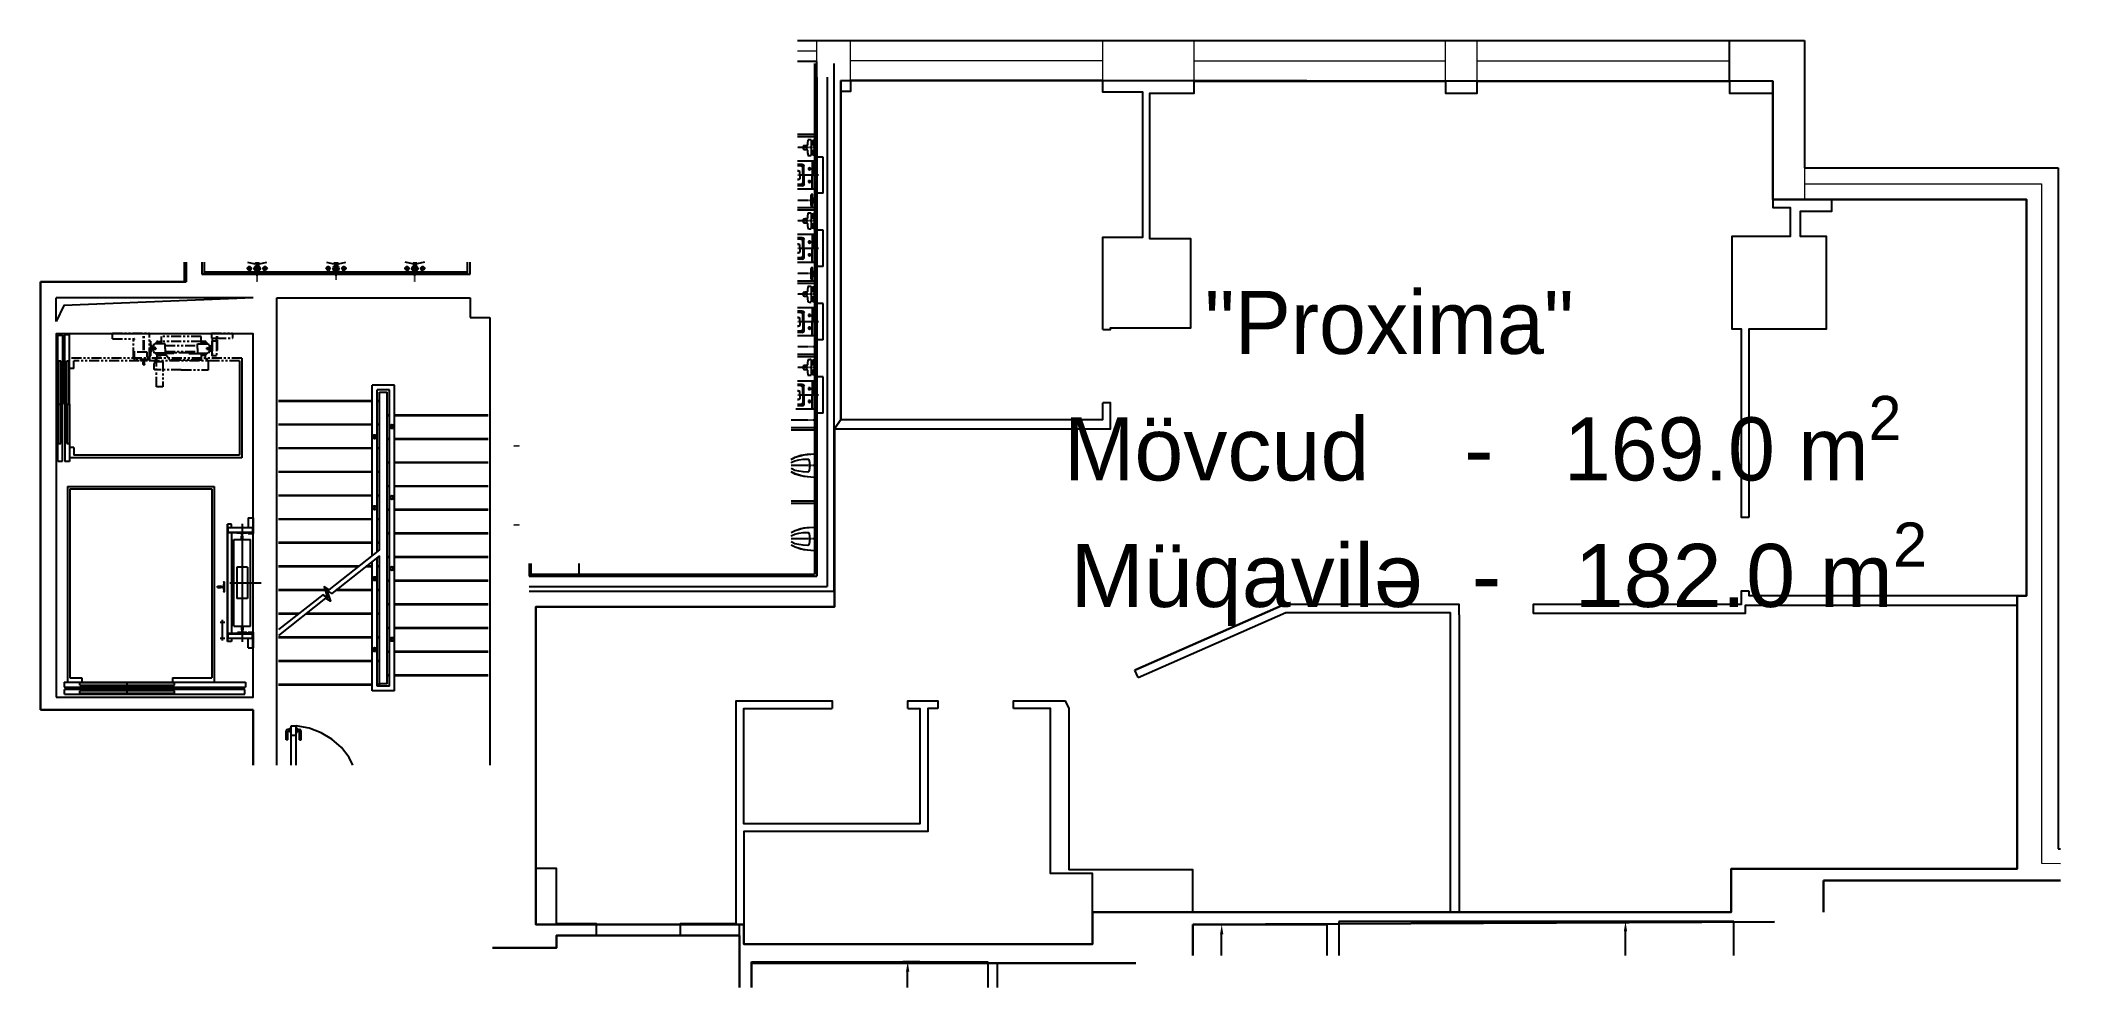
# Model space of a CAD drawing. Header units: millimetres. Extents: x 1227527 to 1253152, y -267428 to -255409.
import ezdxf

# ---------------------------------------------------------------- set-up
doc = ezdxf.new("R2010")
doc.units = ezdxf.units.MM
for name, pattern in [('DASHDOT2', [12.7, 6.35, -3.175, 0, -3.175]), ('HIDDEN2', [4.7625, 3.175, -1.5875]), ('PHANTOMX2', [127, 63.5, -12.7, 12.7, -12.7, 12.7, -12.7])]:
    doc.linetypes.add(name, pattern=pattern)
for name, color, linetype in [('Baca', 7, 'Continuous'), ('Divar-komek', 7, 'Continuous'), ('Kafel', 7, 'Continuous'), ('Lift', 7, 'Continuous'), ('Meheccer', 7, 'Continuous'), ('OFFICE_BOUNDARY', 3, 'Continuous'), ('Pillekan', 7, 'Continuous'), ('Qapi', 7, 'Continuous'), ('Santexnika', 7, 'Continuous'), ('Tavan', 7, 'Continuous')]:
    doc.layers.add(name, color=color, linetype=linetype)
doc.layers.add('Guzgu', color=165, linetype='Continuous', lineweight=5, true_color=0x385ca8)
doc.layers.add('Suvag', color=117, linetype='Continuous', lineweight=0)

msp = doc.modelspace()

# ---------------------------------------------------------------- texts
at = {"color": 1, "lineweight": 30, "insert": (1238729, -258587), "char_height": 800, "attachment_point": 1}
msp.add_mtext_dynamic_manual_height_columns('\\A1;            "Proxima"   \\P      M{\\fArial|b0|i0|c238|p34;övcud }   {\\fArial|b0|i0|c238|p34;-}   169.0 m{\\H0.7x;\\S2^ ;\\H1.42857x; \\fArial|b0|i0|c238|p34;\\P\\fArial|b0|i0|c204|p34;      \\fArial|b0|i0|c238|p34;Müqavilə \\fArial|b0|i0|c204|p34; \\fArial|b0|i0|c238|p34;-\\fArial|b0|i0|c204|p34;   182.0 m\\H0.7x;\\S2^ ;}', width=25301.6, gutter_width=12.5, heights=[-3699], dxfattribs=at)

# ---------------------------------------------------------------- linework, layer by layer
for p, q in [((1237132, -255409), (1249902, -255409)), ((1249902, -255409), (1249902, -257028)), ((1237377, -255679), (1237132, -255679)), ((1237377, -262209), (1237377, -255679)), ((1249902, -257028), (1253122, -257028)), ((1253122, -257028), (1253122, -265669)), ((1229377, -258474), (1229377, -258224)), ((1229577, -258224), (1229577, -258374)), ((1232977, -258374), (1232977, -258224)), ((1227527, -263904), (1227527, -258474)), ((1227527, -258474), (1229377, -258474)), ((1229577, -258374), (1232977, -258374)), ((1230527, -258674), (1232977, -258674)), ((1230527, -264604), (1230527, -258674)), ((1232977, -258674), (1232977, -258924)), ((1232977, -258924), (1233227, -258924)), ((1233227, -258924), (1233227, -264604)), ((1233727, -262048), (1233727, -262209)), ((1233727, -262209), (1237377, -262209)), ((1230227, -263904), (1227527, -263904)), ((1230227, -264604), (1230227, -263904)), ((1253122, -265669), (1253152, -265669)), ((1250147, -266469), (1250147, -266069)), ((1250147, -266069), (1253152, -266069)), ((1236397, -266878), (1236397, -266628)), ((1242147, -267019), (1242147, -266629)), ((1242147, -266629), (1243847, -266629)), ((1243847, -266629), (1243847, -267019)), ((1249007, -266589), (1243997, -266589)), ((1243997, -266589), (1243997, -267019)), ((1249007, -267019), (1249007, -266589)), ((1234072, -266924), (1233262, -266924)), ((1236397, -266768), (1234072, -266768)), ((1234072, -266768), (1234072, -266924)), ((1236397, -267428), (1236397, -266768)), ((1236397, -267428), (1236397, -266878)), ((1236547, -267428), (1236547, -267099)), ((1236547, -267099), (1239547, -267099)), ((1239547, -267099), (1239547, -267428)), ((1239667, -267428), (1239667, -267119)), ((1239667, -267119), (1241422, -267119))]:
    msp.add_line(p, q)
at = {"color": 5, "lineweight": 5}
for p, q in [((1237132, -255542), (1237377, -255542)), ((1249902, -257228), (1252911, -257228)), ((1252911, -257228), (1252911, -265850)), ((1252911, -265850), (1253152, -265852))]:
    msp.add_line(p, q, dxfattribs=at)
at = {"color": 1, "lineweight": 30}
for p, q in [((1237682, -255918), (1237682, -260218)), ((1249502, -255928), (1237682, -255918)), ((1249502, -257428), (1249502, -255928)), ((1252722, -257428), (1249502, -257428)), ((1252722, -262458), (1252722, -257428)), ((1229377, -258224), (1229377, -258474)), ((1229377, -258474), (1229377, -258224)), ((1229377, -258474), (1227527, -258474)), ((1227527, -258474), (1227527, -263904)), ((1227527, -263904), (1227527, -258474)), ((1227527, -258474), (1229377, -258474)), ((1237682, -260218), (1237602, -260338)), ((1237602, -260338), (1237602, -262598)), ((1237602, -262598), (1233812, -262598)), ((1233812, -262598), (1233812, -266628)), ((1252602, -265919), (1252602, -262458)), ((1252602, -262458), (1252722, -262458)), ((1227527, -263904), (1230227, -263904)), ((1230227, -263904), (1227527, -263904)), ((1230227, -263904), (1230227, -264604)), ((1230227, -264604), (1230227, -263904)), ((1248972, -266469), (1248972, -265919)), ((1248972, -265919), (1252602, -265919)), ((1253152, -266069), (1250147, -266069)), ((1250147, -266069), (1250147, -266469)), ((1240872, -266878), (1240872, -266469)), ((1240872, -266469), (1248972, -266469)), ((1233812, -266628), (1236452, -266628)), ((1236452, -266628), (1236452, -266878)), ((1249522, -266592), (1242147, -266629)), ((1242147, -266629), (1242147, -267019)), ((1233262, -266924), (1234072, -266924)), ((1234072, -266924), (1233262, -266924)), ((1234072, -266924), (1234072, -266768)), ((1234072, -266768), (1236397, -266768)), ((1234072, -266768), (1234072, -266924)), ((1236397, -266768), (1236397, -267428)), ((1236452, -266878), (1240872, -266878)), ((1241422, -267119), (1236547, -267119)), ((1236547, -267119), (1236547, -267428))]:
    msp.add_line(p, q, dxfattribs=at)
at = {"color": 0, "lineweight": -2, "transparency": 16777216}
for p, q in [((1242824, -266626), (1242449, -266626)), ((1247651, -266589), (1247695, -266589)), ((1238681, -267099), (1238466, -267099))]:
    msp.add_line(p, q, dxfattribs=at)
at = {"color": 0, "lineweight": -2}
for p, q in [((1242511, -267019), (1242511, -266751)), ((1247633, -267019), (1247633, -266714)), ((1238528, -267428), (1238528, -267224))]:
    msp.add_line(p, q, dxfattribs=at)
at = {"lineweight": 5}
for points in [[(1237377, -255679), (1237377, -255409)], [(1237802, -255918), (1237802, -255409)], [(1241002, -255918), (1241002, -255409)], [(1242162, -255928), (1242162, -255409)], [(1245352, -255928), (1245352, -255409)], [(1245752, -255928), (1245752, -255409)], [(1249902, -257028), (1249902, -257428)]]:
    msp.add_lwpolyline(points, dxfattribs=at)
for points in [[(1248952, -255928), (1248952, -255409)], [(1241002, -259078), (1241002, -257908), (1241512, -257908), (1241512, -256068), (1241002, -256068), (1241002, -255918), (1237802, -255918), (1237802, -256058), (1237682, -256058), (1237682, -260218), (1241002, -260218), (1241002, -260008)], [(1241002, -259078), (1241102, -259078), (1241102, -259058), (1242122, -259058), (1242122, -257928), (1241602, -257928), (1241602, -256078), (1242162, -256078), (1242162, -255928), (1245352, -255928), (1245352, -256078), (1245752, -256078), (1245752, -255928), (1248952, -255928), (1248952, -256078), (1249502, -256078), (1249502, -257528), (1249722, -257528), (1249722, -257898), (1248982, -257898), (1248982, -259068), (1249102, -259068), (1249102, -261458), (1249202, -261458)], [(1249202, -261458), (1249202, -259068), (1250182, -259068), (1250182, -257898), (1249852, -257898), (1249852, -257578), (1250252, -257578), (1250252, -257428), (1252722, -257428), (1252722, -262458), (1249202, -262458), (1249202, -262398)], [(1237602, -262598), (1237602, -260338), (1241102, -260338), (1241102, -260008), (1241002, -260008)], [(1249202, -262398), (1249102, -262398), (1249102, -262568), (1246462, -262568), (1246462, -262679)], [(1236352, -266618), (1235642, -266618), (1235642, -266768), (1234582, -266768), (1234582, -266618), (1234072, -266618), (1234072, -265918), (1233812, -265918), (1233812, -262598), (1237602, -262598)], [(1245522, -262699), (1245522, -262568), (1243302, -262568), (1241411, -263401)], [(1241411, -263401), (1243302, -262568)], [(1245522, -262699), (1245522, -266469), (1248972, -266469), (1248972, -265919), (1252602, -265919), (1252602, -262579), (1249152, -262579), (1249152, -262679), (1246462, -262679)], [(1240573, -263879), (1240573, -265929), (1242143, -265929), (1242143, -266469), (1245413, -266469), (1245413, -262668)], [(1241451, -263492), (1243323, -262668)], [(1243323, -262668), (1245413, -262668)], [(1241451, -263492), (1241411, -263401)], [(1236352, -266618), (1236352, -263788), (1237572, -263788), (1237572, -263888)], [(1238912, -263888), (1238782, -263888), (1238782, -265448), (1236452, -265448), (1236452, -266878)], [(1236452, -266878), (1240872, -266878), (1240872, -265978), (1240342, -265978), (1240342, -263888), (1239872, -263888)], [(1238532, -263888), (1238682, -263888), (1238682, -265348), (1236452, -265348), (1236452, -263888), (1237572, -263888)], [(1238532, -263888), (1238532, -263788), (1238912, -263788), (1238912, -263888)], [(1239872, -263888), (1239872, -263788), (1240532, -263788)], [(1240573, -263879), (1240532, -263788)], [(1233727, -266924), (1234072, -266924), (1234072, -266768), (1236397, -266768)]]:
    msp.add_lwpolyline(points)
at = {"color": 5, "lineweight": 5}
for points in [[(1237802, -255663), (1241002, -255663)], [(1242162, -255668), (1245352, -255668)], [(1245752, -255668), (1248952, -255668)]]:
    msp.add_lwpolyline(points, dxfattribs=at)
msp.add_lwpolyline([(1227727, -263744), (1230227, -263744), (1230227, -259134), (1227727, -259134)], close=True)
at = {"color": 0, "transparency": 16777216}
for points in [[(1242491, -266751), (1242532, -266751), (1242511, -266626)], [(1247612, -266714), (1247654, -266714), (1247633, -266589)], [(1238507, -267224), (1238549, -267224), (1238528, -267099)]]:
    msp.add_solid(points, dxfattribs=at)
at = {"layer": 'Baca'}
msp.add_lwpolyline([(1230227, -258674), (1227823, -258772), (1227727, -258974)], dxfattribs=at)
at = {"layer": 'Divar-komek'}
for p, q in [((1237377, -255874), (1237377, -262209)), ((1237507, -255874), (1237507, -262339)), ((1229377, -258224), (1229377, -258474)), ((1229577, -258224), (1229577, -258374)), ((1229377, -258474), (1227527, -258474)), ((1227527, -258974), (1227527, -258474)), ((1230227, -258374), (1229577, -258374)), ((1230227, -258674), (1227727, -258674)), ((1227727, -258974), (1227727, -258674)), ((1233727, -262209), (1237377, -262209)), ((1233727, -262339), (1237507, -262339))]:
    msp.add_line(p, q, dxfattribs=at)
at = {"layer": 'Guzgu'}
for p, q in [((1232947, -258344), (1229607, -258344)), ((1233757, -262184), (1233757, -262048))]:
    msp.add_line(p, q, dxfattribs=at)
at = {"layer": 'Kafel'}
for p, q in [((1237347, -255704), (1237347, -262184)), ((1237377, -255874), (1237377, -262184)), ((1229357, -258474), (1229357, -258224)), ((1229607, -258374), (1229607, -258224)), ((1232947, -258374), (1232947, -258224)), ((1233727, -262184), (1237347, -262184))]:
    msp.add_line(p, q, dxfattribs=at)
at = {"layer": 'Lift'}
for p, q in [((1227747, -259149), (1227807, -259149)), ((1227747, -260749), (1227747, -259149)), ((1227807, -259149), (1227807, -260024)), ((1227897, -259144), (1227837, -259144)), ((1227837, -260024), (1227837, -259144)), ((1227897, -260024), (1227897, -259144)), ((1228443, -259194), (1228443, -259124)), ((1227756, -260024), (1227756, -259474)), ((1227756, -259474), (1227788, -259474)), ((1227788, -260024), (1227788, -259474)), ((1227861, -259474), (1227893, -259474)), ((1227861, -260024), (1227861, -259474)), ((1227893, -260024), (1227893, -259474)), ((1227952, -259574), (1227897, -259574)), ((1227952, -259574), (1227952, -259474)), ((1230052, -259474), (1230052, -260674)), ((1230082, -259443), (1230082, -260705)), ((1227756, -260024), (1227756, -260524)), ((1227756, -260024), (1227788, -260024)), ((1227788, -260024), (1227788, -260524)), ((1227807, -260749), (1227807, -260024)), ((1227837, -260024), (1227837, -260754)), ((1227861, -260024), (1227893, -260024)), ((1227861, -260024), (1227861, -260524)), ((1227893, -260024), (1227893, -260524)), ((1227897, -260024), (1227897, -260754)), ((1227756, -260524), (1227788, -260524)), ((1227861, -260524), (1227893, -260524)), ((1227952, -260574), (1227897, -260574)), ((1227952, -260574), (1227952, -260674)), ((1227747, -260749), (1227807, -260749)), ((1227897, -260754), (1227837, -260754)), ((1230082, -260705), (1227897, -260705)), ((1230052, -260674), (1227952, -260674)), ((1227871, -261069), (1227871, -263554)), ((1227871, -261069), (1229733, -261069)), ((1227902, -261099), (1227902, -263499)), ((1227902, -261099), (1229702, -261099)), ((1229702, -261099), (1229702, -263499)), ((1229733, -261069), (1229733, -263554)), ((1229951, -261547), (1229901, -261547)), ((1229901, -263037), (1229901, -261547)), ((1229905, -263037), (1229905, -261547)), ((1229911, -261588), (1230217, -261588)), ((1229911, -261653), (1229911, -261588)), ((1229951, -261588), (1229951, -261547)), ((1230086, -261542), (1230086, -263042)), ((1230162, -261468), (1230162, -261588)), ((1230162, -261468), (1230227, -261468)), ((1230217, -261588), (1230217, -261653)), ((1230221, -261468), (1230221, -261668)), ((1230227, -261468), (1230227, -261668)), ((1229911, -261647), (1230217, -261647)), ((1229911, -261653), (1230217, -261653)), ((1229951, -261653), (1229951, -262931)), ((1229981, -261742), (1230191, -261742)), ((1229981, -262842), (1229981, -261742)), ((1230023, -261653), (1230150, -261653)), ((1230023, -261658), (1230023, -261653)), ((1230075, -261664), (1230027, -261661)), ((1230078, -261741), (1230078, -261698)), ((1230079, -261742), (1230078, -261741)), ((1230094, -261742), (1230079, -261742)), ((1230094, -261742), (1230079, -261742)), ((1230081, -261693), (1230081, -261671)), ((1230091, -261693), (1230091, -261671)), ((1230094, -261741), (1230094, -261698)), ((1230094, -261742), (1230094, -261741)), ((1230146, -261661), (1230098, -261664)), ((1230150, -261658), (1230150, -261653)), ((1230162, -261653), (1230162, -261668)), ((1230162, -261668), (1230227, -261668)), ((1230191, -262842), (1230191, -261742)), ((1230020, -262092), (1230020, -262492)), ((1230153, -262092), (1230020, -262092)), ((1230153, -262092), (1230153, -262492)), ((1229772, -262335), (1229773, -262334)), ((1229772, -262335), (1229772, -262349)), ((1229772, -262335), (1229772, -262349)), ((1229772, -262349), (1229772, -262335)), ((1229772, -262349), (1229773, -262350)), ((1229773, -262334), (1229817, -262334)), ((1229773, -262350), (1229817, -262350)), ((1229821, -262337), (1229844, -262337)), ((1229821, -262347), (1229844, -262347)), ((1229853, -262283), (1229851, -262331)), ((1229851, -262354), (1229853, -262402)), ((1229857, -262279), (1229861, -262279)), ((1229861, -262406), (1229861, -262279)), ((1229932, -262292), (1230327, -262292)), ((1229857, -262406), (1229861, -262406)), ((1230153, -262492), (1230020, -262492)), ((1229807, -262792), (1229867, -262792)), ((1229837, -263022), (1229837, -262762)), ((1229981, -262842), (1230191, -262842)), ((1230079, -262842), (1230078, -262843)), ((1230078, -262843), (1230078, -262887)), ((1230094, -262842), (1230079, -262842)), ((1230094, -262842), (1230079, -262842)), ((1230081, -262891), (1230081, -262913)), ((1230091, -262891), (1230091, -262913)), ((1230094, -262842), (1230094, -262843)), ((1230094, -262843), (1230094, -262887)), ((1229807, -262992), (1229867, -262992)), ((1229951, -263037), (1229901, -263037)), ((1229911, -262996), (1229911, -262931)), ((1229911, -262931), (1230217, -262931)), ((1229911, -262937), (1230217, -262937)), ((1229911, -262996), (1230217, -262996)), ((1229951, -262996), (1229951, -263037)), ((1230023, -262927), (1230023, -262931)), ((1230023, -262931), (1230150, -262931)), ((1230075, -262920), (1230027, -262923)), ((1230146, -262923), (1230098, -262920)), ((1230150, -262927), (1230150, -262931)), ((1230162, -262916), (1230227, -262916)), ((1230162, -262931), (1230162, -262916)), ((1230162, -263116), (1230162, -262996)), ((1230162, -263116), (1230227, -263116)), ((1230217, -262996), (1230217, -262931)), ((1230221, -263116), (1230221, -262916)), ((1230227, -262916), (1230227, -263116)), ((1227827, -263554), (1227827, -263614)), ((1227827, -263554), (1230127, -263554)), ((1227827, -263614), (1230127, -263614)), ((1227832, -263704), (1227832, -263644)), ((1230122, -263644), (1227832, -263644)), ((1227902, -263499), (1228052, -263499)), ((1228027, -263590), (1228027, -263558)), ((1228027, -263558), (1229227, -263558)), ((1228027, -263590), (1229227, -263590)), ((1229227, -263663), (1228027, -263663)), ((1228027, -263695), (1228027, -263663)), ((1228052, -263499), (1228052, -263554)), ((1228627, -263590), (1228627, -263558)), ((1228627, -263695), (1228627, -263663)), ((1229202, -263499), (1229702, -263499)), ((1229202, -263499), (1229202, -263554)), ((1229227, -263590), (1229227, -263558)), ((1229227, -263695), (1229227, -263663)), ((1230122, -263704), (1230122, -263644)), ((1230127, -263554), (1230127, -263614)), ((1227832, -263704), (1230122, -263704)), ((1229227, -263695), (1228027, -263695))]:
    msp.add_line(p, q, dxfattribs=at)
at = {"layer": 'Lift', "linetype": 'PHANTOMX2', "ltscale": 2}
for p, q in [((1228443, -259124), (1228913, -259124)), ((1228443, -259194), (1228718, -259194)), ((1228708, -259204), (1228718, -259204)), ((1228708, -259432), (1228708, -259204)), ((1228835, -259338), (1228835, -259124)), ((1228845, -259338), (1228845, -259124)), ((1228913, -259432), (1228913, -259124)), ((1228913, -259226), (1228928, -259226)), ((1228924, -259226), (1228924, -259411)), ((1228928, -259411), (1228928, -259226)), ((1228928, -259318), (1228928, -259274)), ((1228928, -259274), (1228929, -259274)), ((1228928, -259318), (1228928, -259363)), ((1228937, -259281), (1228939, -259310)), ((1228953, -259314), (1228944, -259314)), ((1228953, -259322), (1228944, -259322)), ((1228957, -259310), (1228953, -259314)), ((1228957, -259326), (1228953, -259322)), ((1228960, -259294), (1228955, -259294)), ((1228955, -259300), (1228955, -259294)), ((1228958, -259300), (1228955, -259300)), ((1228989, -259310), (1228957, -259310)), ((1228958, -259300), (1228958, -259310)), ((1228991, -259310), (1228958, -259310)), ((1228960, -259278), (1228990, -259248)), ((1228960, -259278), (1228960, -259294)), ((1229110, -259261), (1228967, -259261)), ((1228967, -259271), (1228967, -259261)), ((1228989, -259310), (1228990, -259311)), ((1229070, -259248), (1228990, -259248)), ((1228990, -259318), (1228990, -259311)), ((1228990, -259318), (1228990, -259325)), ((1228991, -259327), (1228991, -259310)), ((1229000, -259248), (1229000, -259243)), ((1229015, -259228), (1229060, -259228)), ((1229060, -259228), (1229060, -259234)), ((1229065, -259234), (1229060, -259234)), ((1229565, -259168), (1229065, -259168)), ((1229065, -259234), (1229065, -259168)), ((1229565, -259228), (1229065, -259228)), ((1229065, -259234), (1229065, -259228)), ((1229070, -259248), (1229070, -259261)), ((1229110, -259318), (1229110, -259261)), ((1229110, -259281), (1229520, -259281)), ((1229110, -259318), (1229110, -259376)), ((1229520, -259318), (1229520, -259261)), ((1229520, -259261), (1229663, -259261)), ((1229520, -259318), (1229520, -259376)), ((1229560, -259248), (1229560, -259261)), ((1229560, -259248), (1229640, -259248)), ((1229565, -259234), (1229565, -259168)), ((1229565, -259234), (1229565, -259228)), ((1229565, -259234), (1229570, -259234)), ((1229570, -259228), (1229570, -259234)), ((1229615, -259228), (1229570, -259228)), ((1229630, -259248), (1229630, -259243)), ((1229639, -259310), (1229672, -259310)), ((1229639, -259327), (1229639, -259310)), ((1229670, -259278), (1229640, -259248)), ((1229641, -259310), (1229640, -259311)), ((1229640, -259318), (1229640, -259311)), ((1229640, -259318), (1229640, -259325)), ((1229641, -259310), (1229674, -259310)), ((1229663, -259271), (1229663, -259261)), ((1229670, -259278), (1229670, -259294)), ((1229670, -259294), (1229675, -259294)), ((1229672, -259300), (1229672, -259310)), ((1229672, -259300), (1229675, -259300)), ((1229674, -259310), (1229678, -259314)), ((1229674, -259326), (1229678, -259322)), ((1229675, -259300), (1229675, -259294)), ((1229678, -259314), (1229687, -259314)), ((1229678, -259322), (1229687, -259322)), ((1229694, -259281), (1229692, -259310)), ((1229697, -259124), (1229697, -259189)), ((1229697, -259124), (1229962, -259124)), ((1229697, -259189), (1229707, -259189)), ((1229702, -259226), (1229702, -259411)), ((1229707, -259226), (1229702, -259226)), ((1229702, -259318), (1229702, -259274)), ((1229702, -259274), (1229702, -259274)), ((1229702, -259318), (1229702, -259363)), ((1229707, -259189), (1229707, -259226)), ((1229707, -259189), (1229757, -259189)), ((1229707, -259411), (1229707, -259226)), ((1229757, -259226), (1229707, -259226)), ((1229707, -259226), (1229707, -259408)), ((1229757, -259189), (1229962, -259189)), ((1229757, -259209), (1229757, -259226)), ((1229762, -259226), (1229757, -259226)), ((1229762, -259226), (1229762, -259411)), ((1229765, -259338), (1229765, -259124)), ((1229767, -259199), (1229772, -259199)), ((1229772, -259189), (1229772, -259199)), ((1229775, -259338), (1229775, -259124)), ((1229962, -259124), (1229962, -259189)), ((1230082, -259443), (1227897, -259443)), ((1230052, -259474), (1227952, -259474)), ((1228708, -259432), (1228720, -259432)), ((1228880, -259367), (1228720, -259367)), ((1228720, -259462), (1228720, -259367)), ((1228915, -259458), (1228720, -259458)), ((1228915, -259462), (1228720, -259462)), ((1228840, -259462), (1228796, -259462)), ((1228796, -259462), (1228796, -259463)), ((1228803, -259471), (1228832, -259473)), ((1228832, -259491), (1228836, -259487)), ((1228832, -259523), (1228832, -259491)), ((1228832, -259523), (1228833, -259524)), ((1228840, -259524), (1228833, -259524)), ((1228836, -259487), (1228836, -259478)), ((1228840, -259462), (1228885, -259462)), ((1228840, -259524), (1228847, -259524)), ((1228844, -259487), (1228844, -259478)), ((1228848, -259491), (1228844, -259487)), ((1228848, -259523), (1228847, -259524)), ((1228848, -259523), (1228848, -259491)), ((1228878, -259471), (1228849, -259473)), ((1228880, -259425), (1228880, -259367)), ((1228885, -259462), (1228885, -259463)), ((1228915, -259432), (1228887, -259432)), ((1228888, -259432), (1228913, -259432)), ((1228913, -259411), (1228928, -259411)), ((1228915, -259462), (1228915, -259432)), ((1228928, -259363), (1228929, -259363)), ((1228937, -259355), (1228939, -259327)), ((1228961, -259337), (1228956, -259337)), ((1228956, -259343), (1228956, -259337)), ((1228960, -259343), (1228956, -259343)), ((1228989, -259326), (1228957, -259326)), ((1228960, -259343), (1228960, -259358)), ((1228960, -259358), (1228990, -259388)), ((1228991, -259327), (1228961, -259327)), ((1228961, -259333), (1228961, -259327)), ((1228961, -259337), (1228961, -259333)), ((1228967, -259365), (1228967, -259376)), ((1229110, -259376), (1228967, -259376)), ((1228973, -259510), (1228970, -259510)), ((1228970, -259587), (1228970, -259510)), ((1228973, -259467), (1228973, -259492)), ((1228973, -259467), (1228983, -259467)), ((1228973, -259492), (1228973, -259510)), ((1228989, -259326), (1228990, -259325)), ((1229070, -259388), (1228990, -259388)), ((1229010, -259452), (1228998, -259452)), ((1229000, -259393), (1229000, -259388)), ((1229010, -259452), (1229010, -259395)), ((1229015, -259390), (1229020, -259390)), ((1229015, -259408), (1229060, -259408)), ((1229020, -259386), (1229020, -259390)), ((1229020, -259386), (1229103, -259386)), ((1229123, -259402), (1229060, -259402)), ((1229060, -259402), (1229060, -259408)), ((1229070, -259376), (1229070, -259388)), ((1229103, -259382), (1229104, -259381)), ((1229103, -259386), (1229103, -259382)), ((1229220, -259381), (1229104, -259381)), ((1229110, -259356), (1229520, -259356)), ((1229170, -259468), (1229123, -259402)), ((1229565, -259468), (1229170, -259468)), ((1229410, -259373), (1229220, -259373)), ((1229220, -259381), (1229220, -259373)), ((1229410, -259381), (1229410, -259373)), ((1229410, -259381), (1229527, -259381)), ((1229520, -259376), (1229663, -259376)), ((1229527, -259382), (1229527, -259381)), ((1229527, -259386), (1229527, -259382)), ((1229611, -259386), (1229527, -259386)), ((1229560, -259376), (1229560, -259388)), ((1229560, -259388), (1229640, -259388)), ((1229565, -259402), (1229565, -259468)), ((1229570, -259402), (1229565, -259402)), ((1229570, -259402), (1229570, -259408)), ((1229615, -259408), (1229570, -259408)), ((1229611, -259386), (1229611, -259390)), ((1229615, -259390), (1229611, -259390)), ((1229620, -259452), (1229620, -259395)), ((1229620, -259452), (1229633, -259452)), ((1229630, -259393), (1229630, -259388)), ((1229639, -259327), (1229669, -259327)), ((1229641, -259326), (1229640, -259325)), ((1229670, -259358), (1229640, -259388)), ((1229641, -259326), (1229674, -259326)), ((1229657, -259467), (1229648, -259467)), ((1229657, -259467), (1229657, -259492)), ((1229657, -259492), (1229657, -259510)), ((1229657, -259510), (1229660, -259510)), ((1229660, -259587), (1229660, -259510)), ((1229663, -259365), (1229663, -259376)), ((1229669, -259333), (1229669, -259327)), ((1229669, -259337), (1229669, -259333)), ((1229669, -259337), (1229674, -259337)), ((1229670, -259343), (1229670, -259358)), ((1229670, -259343), (1229674, -259343)), ((1229674, -259343), (1229674, -259337)), ((1229694, -259355), (1229692, -259327)), ((1229702, -259363), (1229702, -259363)), ((1229762, -259411), (1229702, -259411)), ((1228973, -259587), (1228970, -259587)), ((1228973, -259587), (1228973, -259590)), ((1229315, -259590), (1228973, -259590)), ((1229315, -259590), (1229657, -259590)), ((1229657, -259587), (1229657, -259590)), ((1229657, -259587), (1229660, -259587))]:
    msp.add_line(p, q, dxfattribs=at)
msp.add_lwpolyline([(1228999, -259803), (1228999, -259483), (1229082, -259483), (1229082, -259803)], close=True, dxfattribs=at)
at = {"layer": 'Lift', "extrusion": (0, 0, -1)}
for centre in [(-1229837, -262792), (-1229837, -262992)]:
    msp.add_circle(centre, 4, dxfattribs=at)
at = {"layer": 'Lift', "linetype": 'PHANTOMX2', "ltscale": 2}
for centre, radius, start, end in [((1228718, -259199), 5, -90, 90), ((1228929, -259282), 8, 4.5177, 90), ((1228944, -259309), 5, -175.4823, -90), ((1228944, -259327), 5, 90, 175.4823), ((1229015, -259243), 15, 109.4712, 180), ((1229015, -259243), 15, 90, 109.4712), ((1229615, -259243), 15, 0, 90), ((1229767, -259209), 10, 90, 180), ((1228804, -259463), 8, 180, -94.5177), ((1228831, -259478), 5, 0, 85.4823), ((1228849, -259478), 5, 94.5177, 180), ((1228877, -259463), 8, -85.4823, 0), ((1228887, -259425), 7, 180, -90), ((1228929, -259355), 8, -90, -4.5177), ((1228998, -259467), 15, 90, 180), ((1229015, -259393), 15, 180, -109.4712), ((1229015, -259395), 5, 90, 180), ((1229015, -259393), 15, -109.4712, -90), ((1229615, -259395), 5, 0, 90), ((1229615, -259393), 15, -90, 0), ((1229633, -259467), 15, 0, 90)]:
    msp.add_arc(centre, radius, start, end, dxfattribs=at)
at = {"layer": 'Lift', "extrusion": (0, 0, -1)}
for centre, radius, start, end in [((-1230027, -261658), 4, -86.869, 0), ((-1230074, -261671), 7, 93.131, 180), ((-1230076, -261693), 5, 180, -114.3305), ((-1230098, -261671), 7, 0, 86.869), ((-1230096, -261693), 5, -65.6695, 0), ((-1230146, -261658), 4, 180, -93.131), ((-1229821, -262332), 5, -90, -24.3305), ((-1229821, -262352), 5, 24.3305, 90), ((-1229844, -262330), 7, -176.869, -90), ((-1229844, -262354), 7, 90, 176.869), ((-1229857, -262283), 4, 3.131, 90), ((-1229857, -262402), 4, -90, -3.131), ((-1230076, -262891), 5, 114.3305, 180), ((-1230096, -262891), 5, 0, 65.6695), ((-1230027, -262927), 4, 0, 86.869), ((-1230074, -262913), 7, 180, -93.131), ((-1230098, -262913), 7, -86.869, 0), ((-1230146, -262927), 4, 93.131, 180)]:
    msp.add_arc(centre, radius, start, end, dxfattribs=at)
at = {"layer": 'Lift', "linetype": 'PHANTOMX2', "ltscale": 2, "extrusion": (0, 0, -1)}
for centre, major_axis, start_param, end_param in [((1229687, -259309), (3.54, -3.54), 5.576636, 0.785398), ((1229687, -259327), (-3.54, -3.54), 2.356194, 3.848142), ((1229702, -259282), (5.66, -5.66), 2.435043, 3.926991), ((1229702, -259355), (5.66, -5.66), 0.785398, 2.277346)]:
    msp.add_ellipse(centre, major_axis=major_axis, ratio=1, start_param=start_param, end_param=end_param, dxfattribs=at)
at = {"layer": 'Meheccer'}
for p, q in [((1229607, -258354), (1232947, -258354)), ((1231737, -261946), (1231737, -259784)), ((1232017, -259784), (1231737, -259784)), ((1232017, -263664), (1232017, -259784)), ((1231797, -261899), (1231797, -259844)), ((1231957, -259844), (1231797, -259844)), ((1231957, -263604), (1231957, -259844)), ((1231737, -263664), (1231737, -262020)), ((1231797, -263604), (1231797, -261973)), ((1232017, -263664), (1231737, -263664)), ((1231957, -263604), (1231797, -263604))]:
    msp.add_line(p, q, dxfattribs=at)
for centre, radius in [((1231987, -260309), 25), ((1231987, -260309), 5), ((1231767, -260439), 25), ((1231767, -260439), 5), ((1231767, -261339), 25), ((1231987, -261209), 25), ((1231987, -262110), 25), ((1231767, -262239), 25), ((1231767, -262239), 5), ((1231767, -263139), 25), ((1231767, -263139), 5), ((1231987, -263009), 25)]:
    msp.add_circle(centre, radius, dxfattribs=at)
at = {"layer": 'Meheccer', "linetype": 'HIDDEN2'}
for centre in [(1231767, -261339), (1231987, -261209), (1231987, -262110), (1231987, -263009)]:
    msp.add_circle(centre, 5, dxfattribs=at)
at = {"layer": 'OFFICE_BOUNDARY'}
msp.add_lwpolyline([(1237682, -255918), (1237682, -260218), (1237602, -260338), (1237602, -262598), (1233812, -262598), (1233812, -266628), (1236452, -266628), (1236452, -266878), (1240872, -266878), (1240872, -266469), (1248972, -266469), (1248972, -265919), (1252602, -265919), (1252602, -262458), (1252722, -262458), (1252722, -257428), (1249502, -257428), (1249502, -255928), (1237682, -255918)], close=True, dxfattribs=at)
at = {"layer": 'Pillekan'}
for p, q in [((1231737, -259982), (1230547, -259982)), ((1231737, -259989), (1230547, -259989)), ((1231827, -259982), (1231797, -259982)), ((1231827, -259989), (1231797, -259989)), ((1231827, -261875), (1231827, -259874)), ((1231827, -259874), (1231927, -259874)), ((1231927, -263574), (1231927, -259874)), ((1231737, -260282), (1230547, -260282)), ((1231737, -260289), (1230547, -260289)), ((1231827, -260282), (1231797, -260282)), ((1231827, -260289), (1231797, -260289)), ((1231927, -260159), (1231957, -260159)), ((1231927, -260167), (1231957, -260167)), ((1232017, -260159), (1233207, -260159)), ((1232017, -260167), (1233207, -260167)), ((1231737, -260582), (1230547, -260582)), ((1231737, -260589), (1230547, -260589)), ((1231827, -260582), (1231797, -260582)), ((1231827, -260589), (1231797, -260589)), ((1231927, -260459), (1231957, -260459)), ((1231927, -260467), (1231957, -260467)), ((1232017, -260459), (1233207, -260459)), ((1232017, -260467), (1233207, -260467)), ((1231927, -260759), (1231957, -260759)), ((1231927, -260767), (1231957, -260767)), ((1232017, -260759), (1233207, -260759)), ((1232017, -260767), (1233207, -260767)), ((1231737, -260882), (1230547, -260882)), ((1231737, -260889), (1230547, -260889)), ((1231827, -260882), (1231797, -260882)), ((1231827, -260889), (1231797, -260889)), ((1231927, -261059), (1231957, -261059)), ((1231927, -261067), (1231957, -261067)), ((1232017, -261059), (1233207, -261059)), ((1232017, -261067), (1233207, -261067)), ((1231737, -261182), (1230547, -261182)), ((1231737, -261189), (1230547, -261189)), ((1231827, -261182), (1231797, -261182)), ((1231827, -261189), (1231797, -261189)), ((1231927, -261359), (1231957, -261359)), ((1231927, -261367), (1231957, -261367)), ((1232017, -261359), (1233207, -261359)), ((1232017, -261367), (1233207, -261367)), ((1231737, -261482), (1230547, -261482)), ((1231737, -261489), (1230547, -261489)), ((1231827, -261482), (1231797, -261482)), ((1231827, -261489), (1231797, -261489)), ((1231737, -261782), (1230547, -261782)), ((1231737, -261789), (1230547, -261789)), ((1231827, -261782), (1231797, -261782)), ((1231827, -261789), (1231797, -261789)), ((1231927, -261659), (1231957, -261659)), ((1231927, -261667), (1231957, -261667)), ((1232017, -261659), (1233207, -261659)), ((1232017, -261667), (1233207, -261667)), ((1231565, -262082), (1230547, -262082)), ((1231556, -262089), (1230547, -262089)), ((1231737, -262089), (1231650, -262089)), ((1231737, -262082), (1231659, -262082)), ((1231827, -262082), (1231797, -262082)), ((1231827, -262089), (1231797, -262089)), ((1231827, -263589), (1231827, -261949)), ((1231927, -261959), (1231957, -261959)), ((1231927, -261967), (1231957, -261967)), ((1232017, -261959), (1233207, -261959)), ((1232017, -261967), (1233207, -261967)), ((1231138, -262382), (1230547, -262382)), ((1231140, -262389), (1230547, -262389)), ((1231164, -262389), (1231162, -262389)), ((1231737, -262389), (1231270, -262389)), ((1231737, -262382), (1231279, -262382)), ((1231827, -262382), (1231797, -262382)), ((1231827, -262389), (1231797, -262389)), ((1231927, -262259), (1231957, -262259)), ((1231927, -262267), (1231957, -262267)), ((1232017, -262259), (1233207, -262259)), ((1232017, -262267), (1233207, -262267)), ((1231927, -262559), (1231957, -262559)), ((1231927, -262567), (1231957, -262567)), ((1232017, -262559), (1233207, -262559)), ((1232017, -262567), (1233207, -262567)), ((1230805, -262682), (1230547, -262682)), ((1230796, -262689), (1230547, -262689)), ((1231737, -262689), (1230890, -262689)), ((1231737, -262682), (1230899, -262682)), ((1231827, -262682), (1231797, -262682)), ((1231827, -262689), (1231797, -262689)), ((1231927, -262859), (1231957, -262859)), ((1231927, -262867), (1231957, -262867)), ((1232017, -262859), (1233207, -262859)), ((1232017, -262867), (1233207, -262867)), ((1231737, -262982), (1230547, -262982)), ((1231737, -262989), (1230547, -262989)), ((1231827, -262982), (1231797, -262982)), ((1231827, -262989), (1231797, -262989)), ((1231927, -263159), (1231957, -263159)), ((1231927, -263167), (1231957, -263167)), ((1232017, -263159), (1233207, -263159)), ((1232017, -263167), (1233207, -263167)), ((1231737, -263282), (1230547, -263282)), ((1231737, -263289), (1230547, -263289)), ((1231827, -263282), (1231797, -263282)), ((1231827, -263289), (1231797, -263289)), ((1231737, -263582), (1230547, -263582)), ((1231737, -263589), (1230547, -263589)), ((1231827, -263582), (1231797, -263582)), ((1231827, -263589), (1231797, -263589)), ((1231927, -263574), (1231827, -263574)), ((1231927, -263459), (1231957, -263459)), ((1231927, -263467), (1231957, -263467)), ((1232017, -263459), (1233207, -263459)), ((1232017, -263467), (1233207, -263467))]:
    msp.add_line(p, q, dxfattribs=at)
at = {"layer": 'Pillekan', "linetype": 'Continuous'}
for points in [[(1231827, -261875), (1231187, -262381), (1231125, -262342), (1231171, -262481), (1231108, -262443), (1230547, -262886)], [(1231827, -261949), (1231223, -262426), (1231161, -262387), (1231207, -262526), (1231145, -262488), (1230547, -262960)]]:
    msp.add_lwpolyline(points, dxfattribs=at)
at = {"layer": 'Qapi', "linetype": 'Continuous'}
for p, q in [((1230646, -264285), (1230646, -264170)), ((1230646, -264285), (1230646, -264170)), ((1230691, -264152), (1230664, -264152)), ((1230691, -264152), (1230664, -264152)), ((1230691, -264152), (1230664, -264152)), ((1230691, -264152), (1230664, -264152)), ((1230691, -264152), (1230664, -264152)), ((1230691, -264152), (1230664, -264152)), ((1230664, -264285), (1230664, -264170)), ((1230691, -264170), (1230664, -264170)), ((1230664, -264285), (1230664, -264170)), ((1230691, -264170), (1230664, -264170)), ((1230709, -264134), (1230691, -264134)), ((1230691, -264188), (1230691, -264134)), ((1230691, -264188), (1230691, -264134)), ((1230709, -264134), (1230691, -264134)), ((1230691, -264188), (1230691, -264134)), ((1230691, -264188), (1230691, -264134)), ((1230709, -264188), (1230691, -264188)), ((1230709, -264188), (1230691, -264188)), ((1230771, -264134), (1230789, -264134)), ((1230771, -264134), (1230789, -264134)), ((1230771, -264188), (1230789, -264188)), ((1230771, -264188), (1230789, -264188)), ((1230789, -264188), (1230789, -264134)), ((1230789, -264188), (1230789, -264134)), ((1230789, -264188), (1230789, -264134)), ((1230789, -264188), (1230789, -264134)), ((1230789, -264152), (1230815, -264152)), ((1230789, -264152), (1230815, -264152)), ((1230789, -264152), (1230815, -264152)), ((1230789, -264152), (1230815, -264152)), ((1230789, -264152), (1230815, -264152)), ((1230789, -264152), (1230815, -264152)), ((1230789, -264170), (1230815, -264170)), ((1230789, -264170), (1230815, -264170)), ((1230815, -264285), (1230815, -264170)), ((1230815, -264285), (1230815, -264170)), ((1230833, -264285), (1230833, -264170)), ((1230833, -264285), (1230833, -264170)), ((1230664, -264285), (1230646, -264285)), ((1230664, -264285), (1230646, -264285)), ((1230815, -264285), (1230833, -264285)), ((1230815, -264285), (1230833, -264285))]:
    msp.add_line(p, q, dxfattribs=at)
at = {"layer": 'Qapi'}
for p, q in [((1230709, -264108), (1230771, -264108)), ((1230709, -264108), (1230771, -264108)), ((1230709, -264604), (1230709, -264108)), ((1230709, -264108), (1230771, -264108)), ((1230709, -264108), (1230771, -264108)), ((1230709, -264604), (1230709, -264108)), ((1230771, -264604), (1230771, -264108)), ((1230771, -264604), (1230771, -264108)), ((1230709, -264223), (1230771, -264223)), ((1230709, -264223), (1230771, -264223))]:
    msp.add_line(p, q, dxfattribs=at)
msp.add_lwpolyline([(1231491, -264604), (1231442, -264508), (1231345, -264382), (1231226, -264276), (1231089, -264193), (1230936, -264136), (1230771, -264108)], dxfattribs=at)
msp.add_lwpolyline([(1231491, -264604), (1231442, -264508), (1231345, -264382), (1231226, -264276), (1231089, -264193), (1230936, -264136), (1230771, -264108)], dxfattribs=at)
at = {"layer": 'Qapi', "linetype": 'Continuous'}
for centre, start, end in [((1230664, -264170), 90, 180), ((1230664, -264170), 90, 180), ((1230815, -264170), 0, 90), ((1230815, -264170), 0, 90)]:
    msp.add_arc(centre, 17.8, start, end, dxfattribs=at)
at = {"layer": 'Santexnika'}
for p, q in [((1237347, -256604), (1237132, -256604)), ((1237347, -256604), (1237132, -256604)), ((1237347, -256604), (1237132, -256604)), ((1237347, -256604), (1237132, -256604)), ((1237347, -256604), (1237132, -256604)), ((1237347, -256604), (1237132, -256604)), ((1237347, -256604), (1237132, -256604)), ((1237347, -256604), (1237132, -256604)), ((1237347, -256634), (1237132, -256634)), ((1237347, -256634), (1237132, -256634)), ((1237347, -256634), (1237132, -256634)), ((1237347, -256634), (1237132, -256634)), ((1237347, -256634), (1237132, -256634)), ((1237347, -256634), (1237132, -256634)), ((1237347, -256634), (1237132, -256634)), ((1237347, -256634), (1237132, -256634)), ((1237244, -256748), (1237244, -256790)), ((1237244, -256748), (1237244, -256790)), ((1237244, -256748), (1237244, -256790)), ((1237244, -256748), (1237244, -256790)), ((1237244, -256748), (1237244, -256790)), ((1237244, -256748), (1237244, -256790)), ((1237244, -256748), (1237244, -256790)), ((1237244, -256748), (1237244, -256790)), ((1237306, -256689), (1237320, -256689)), ((1237306, -256689), (1237320, -256689)), ((1237306, -256689), (1237320, -256689)), ((1237306, -256689), (1237320, -256689)), ((1237306, -256689), (1237320, -256689)), ((1237306, -256689), (1237320, -256689)), ((1237306, -256689), (1237320, -256689)), ((1237306, -256689), (1237320, -256689)), ((1237309, -256722), (1237320, -256722)), ((1237309, -256722), (1237320, -256722)), ((1237309, -256722), (1237320, -256722)), ((1237309, -256722), (1237320, -256722)), ((1237309, -256722), (1237320, -256722)), ((1237309, -256722), (1237320, -256722)), ((1237309, -256722), (1237320, -256722)), ((1237309, -256722), (1237320, -256722)), ((1237320, -256684), (1237320, -256728)), ((1237320, -256684), (1237320, -256728)), ((1237320, -256684), (1237320, -256728)), ((1237320, -256684), (1237320, -256728)), ((1237320, -256684), (1237320, -256728)), ((1237320, -256684), (1237320, -256728)), ((1237320, -256684), (1237320, -256728)), ((1237320, -256684), (1237320, -256728)), ((1237347, -256862), (1237347, -256676)), ((1237347, -256862), (1237347, -256676)), ((1237347, -256862), (1237347, -256676)), ((1237347, -256862), (1237347, -256676)), ((1237347, -256862), (1237347, -256676)), ((1237347, -256862), (1237347, -256676)), ((1237347, -256862), (1237347, -256676)), ((1237347, -256862), (1237347, -256676)), ((1237347, -256942), (1237132, -256942)), ((1237347, -256942), (1237132, -256942)), ((1237347, -256942), (1237132, -256942)), ((1237347, -256942), (1237132, -256942)), ((1237347, -256942), (1237132, -256942)), ((1237347, -256942), (1237132, -256942)), ((1237347, -256942), (1237132, -256942)), ((1237347, -256942), (1237132, -256942)), ((1237192, -256984), (1237132, -256984)), ((1237192, -256984), (1237132, -256984)), ((1237192, -256984), (1237132, -256984)), ((1237192, -256984), (1237132, -256984)), ((1237192, -256984), (1237132, -256984)), ((1237192, -256984), (1237132, -256984)), ((1237192, -256984), (1237132, -256984)), ((1237192, -256984), (1237132, -256984)), ((1237176, -257000), (1237132, -257000)), ((1237176, -257000), (1237132, -257000)), ((1237176, -257000), (1237132, -257000)), ((1237176, -257000), (1237132, -257000)), ((1237176, -257000), (1237132, -257000)), ((1237176, -257000), (1237132, -257000)), ((1237176, -257000), (1237132, -257000)), ((1237176, -257000), (1237132, -257000)), ((1237213, -257119), (1237213, -257005)), ((1237213, -257119), (1237213, -257005)), ((1237213, -257119), (1237213, -257005)), ((1237213, -257119), (1237213, -257005)), ((1237213, -257119), (1237213, -257005)), ((1237213, -257119), (1237213, -257005)), ((1237213, -257119), (1237213, -257005)), ((1237213, -257119), (1237213, -257005)), ((1237284, -257061), (1237284, -257016)), ((1237284, -257061), (1237284, -257016)), ((1237284, -257061), (1237284, -257016)), ((1237284, -257061), (1237284, -257016)), ((1237284, -257061), (1237284, -257016)), ((1237284, -257061), (1237284, -257016)), ((1237284, -257061), (1237284, -257016)), ((1237284, -257061), (1237284, -257016)), ((1237306, -256849), (1237320, -256849)), ((1237306, -256849), (1237320, -256849)), ((1237306, -256849), (1237320, -256849)), ((1237306, -256849), (1237320, -256849)), ((1237306, -256849), (1237320, -256849)), ((1237306, -256849), (1237320, -256849)), ((1237306, -256849), (1237320, -256849)), ((1237306, -256849), (1237320, -256849)), ((1237309, -256816), (1237320, -256816)), ((1237309, -256816), (1237320, -256816)), ((1237309, -256816), (1237320, -256816)), ((1237309, -256816), (1237320, -256816)), ((1237309, -256816), (1237320, -256816)), ((1237309, -256816), (1237320, -256816)), ((1237309, -256816), (1237320, -256816)), ((1237309, -256816), (1237320, -256816)), ((1237315, -256942), (1237315, -257119)), ((1237315, -256942), (1237315, -257119)), ((1237315, -256942), (1237315, -257119)), ((1237315, -256942), (1237315, -257119)), ((1237315, -256942), (1237315, -257119)), ((1237315, -256942), (1237315, -257119)), ((1237315, -256942), (1237315, -257119)), ((1237315, -256942), (1237315, -257119)), ((1237320, -256855), (1237320, -256811)), ((1237320, -256855), (1237320, -256811)), ((1237320, -256855), (1237320, -256811)), ((1237320, -256855), (1237320, -256811)), ((1237320, -256855), (1237320, -256811)), ((1237320, -256855), (1237320, -256811)), ((1237320, -256855), (1237320, -256811)), ((1237320, -256855), (1237320, -256811)), ((1237347, -257297), (1237347, -256942)), ((1237347, -257297), (1237347, -256942)), ((1237347, -257297), (1237347, -256942)), ((1237347, -257297), (1237347, -256942)), ((1237347, -257297), (1237347, -256942)), ((1237347, -257297), (1237347, -256942)), ((1237347, -257297), (1237347, -256942)), ((1237347, -257297), (1237347, -256942)), ((1237457, -256889), (1237377, -256889)), ((1237377, -257349), (1237377, -256889)), ((1237457, -256889), (1237377, -256889)), ((1237377, -257349), (1237377, -256889)), ((1237457, -256889), (1237377, -256889)), ((1237377, -257349), (1237377, -256889)), ((1237457, -256889), (1237377, -256889)), ((1237377, -257349), (1237377, -256889)), ((1237457, -256889), (1237377, -256889)), ((1237377, -257349), (1237377, -256889)), ((1237457, -256889), (1237377, -256889)), ((1237377, -257349), (1237377, -256889)), ((1237457, -256889), (1237377, -256889)), ((1237377, -257349), (1237377, -256889)), ((1237457, -256889), (1237377, -256889)), ((1237377, -257349), (1237377, -256889)), ((1237457, -257349), (1237457, -256889)), ((1237457, -257349), (1237457, -256889)), ((1237457, -257349), (1237457, -256889)), ((1237457, -257349), (1237457, -256889)), ((1237457, -257349), (1237457, -256889)), ((1237457, -257349), (1237457, -256889)), ((1237457, -257349), (1237457, -256889)), ((1237457, -257349), (1237457, -256889)), ((1237176, -257238), (1237132, -257238)), ((1237176, -257238), (1237132, -257238)), ((1237176, -257238), (1237132, -257238)), ((1237176, -257238), (1237132, -257238)), ((1237176, -257238), (1237132, -257238)), ((1237176, -257238), (1237132, -257238)), ((1237176, -257238), (1237132, -257238)), ((1237176, -257238), (1237132, -257238)), ((1237192, -257255), (1237132, -257255)), ((1237192, -257255), (1237132, -257255)), ((1237192, -257255), (1237132, -257255)), ((1237192, -257255), (1237132, -257255)), ((1237192, -257255), (1237132, -257255)), ((1237192, -257255), (1237132, -257255)), ((1237192, -257255), (1237132, -257255)), ((1237192, -257255), (1237132, -257255)), ((1237162, -257119), (1237162, -257073)), ((1237162, -257119), (1237162, -257073)), ((1237162, -257119), (1237162, -257073)), ((1237162, -257119), (1237162, -257073)), ((1237162, -257119), (1237162, -257073)), ((1237162, -257119), (1237162, -257073)), ((1237162, -257119), (1237162, -257073)), ((1237162, -257119), (1237162, -257073)), ((1237162, -257119), (1237162, -257166)), ((1237162, -257119), (1237162, -257166)), ((1237162, -257119), (1237162, -257166)), ((1237162, -257119), (1237162, -257166)), ((1237162, -257119), (1237162, -257166)), ((1237162, -257119), (1237162, -257166)), ((1237162, -257119), (1237162, -257166)), ((1237162, -257119), (1237162, -257166)), ((1237198, -257119), (1237198, -257021)), ((1237198, -257119), (1237198, -257021)), ((1237198, -257119), (1237198, -257021)), ((1237198, -257119), (1237198, -257021)), ((1237198, -257119), (1237198, -257021)), ((1237198, -257119), (1237198, -257021)), ((1237198, -257119), (1237198, -257021)), ((1237198, -257119), (1237198, -257021)), ((1237198, -257119), (1237198, -257217)), ((1237198, -257119), (1237198, -257217)), ((1237198, -257119), (1237198, -257217)), ((1237198, -257119), (1237198, -257217)), ((1237198, -257119), (1237198, -257217)), ((1237198, -257119), (1237198, -257217)), ((1237198, -257119), (1237198, -257217)), ((1237198, -257119), (1237198, -257217)), ((1237213, -257119), (1237213, -257234)), ((1237213, -257119), (1237213, -257234)), ((1237213, -257119), (1237213, -257234)), ((1237213, -257119), (1237213, -257234)), ((1237213, -257119), (1237213, -257234)), ((1237213, -257119), (1237213, -257234)), ((1237213, -257119), (1237213, -257234)), ((1237213, -257119), (1237213, -257234)), ((1237306, -257039), (1237262, -257039)), ((1237306, -257039), (1237262, -257039)), ((1237306, -257039), (1237262, -257039)), ((1237306, -257039), (1237262, -257039)), ((1237306, -257039), (1237262, -257039)), ((1237306, -257039), (1237262, -257039)), ((1237306, -257039), (1237262, -257039)), ((1237306, -257039), (1237262, -257039)), ((1237306, -257201), (1237262, -257201)), ((1237306, -257201), (1237262, -257201)), ((1237306, -257201), (1237262, -257201)), ((1237306, -257201), (1237262, -257201)), ((1237306, -257201), (1237262, -257201)), ((1237306, -257201), (1237262, -257201)), ((1237306, -257201), (1237262, -257201)), ((1237306, -257201), (1237262, -257201)), ((1237284, -257222), (1237284, -257177)), ((1237284, -257222), (1237284, -257177)), ((1237284, -257222), (1237284, -257177)), ((1237284, -257222), (1237284, -257177)), ((1237284, -257222), (1237284, -257177)), ((1237284, -257222), (1237284, -257177)), ((1237284, -257222), (1237284, -257177)), ((1237284, -257222), (1237284, -257177)), ((1237315, -257297), (1237315, -257119)), ((1237315, -257297), (1237315, -257119)), ((1237315, -257297), (1237315, -257119)), ((1237315, -257297), (1237315, -257119)), ((1237315, -257297), (1237315, -257119)), ((1237315, -257297), (1237315, -257119)), ((1237315, -257297), (1237315, -257119)), ((1237315, -257297), (1237315, -257119)), ((1237347, -257297), (1237132, -257297)), ((1237347, -257297), (1237132, -257297)), ((1237347, -257297), (1237132, -257297)), ((1237347, -257297), (1237132, -257297)), ((1237347, -257297), (1237132, -257297)), ((1237347, -257297), (1237132, -257297)), ((1237347, -257297), (1237132, -257297)), ((1237347, -257297), (1237132, -257297)), ((1237302, -257504), (1237302, -257375)), ((1237319, -257375), (1237302, -257375)), ((1237302, -257504), (1237302, -257375)), ((1237319, -257375), (1237302, -257375)), ((1237302, -257504), (1237302, -257375)), ((1237319, -257375), (1237302, -257375)), ((1237302, -257504), (1237302, -257375)), ((1237319, -257375), (1237302, -257375)), ((1237302, -257504), (1237302, -257375)), ((1237319, -257375), (1237302, -257375)), ((1237302, -257504), (1237302, -257375)), ((1237319, -257375), (1237302, -257375)), ((1237302, -257504), (1237302, -257375)), ((1237319, -257375), (1237302, -257375)), ((1237302, -257504), (1237302, -257375)), ((1237319, -257375), (1237302, -257375)), ((1237319, -257504), (1237302, -257504)), ((1237319, -257504), (1237302, -257504)), ((1237319, -257504), (1237302, -257504)), ((1237319, -257504), (1237302, -257504)), ((1237319, -257504), (1237302, -257504)), ((1237319, -257504), (1237302, -257504)), ((1237319, -257504), (1237302, -257504)), ((1237319, -257504), (1237302, -257504)), ((1237309, -257375), (1237309, -257364)), ((1237309, -257375), (1237309, -257364)), ((1237309, -257375), (1237309, -257364)), ((1237309, -257375), (1237309, -257364)), ((1237309, -257375), (1237309, -257364)), ((1237309, -257375), (1237309, -257364)), ((1237309, -257375), (1237309, -257364)), ((1237309, -257375), (1237309, -257364)), ((1237309, -257514), (1237309, -257504)), ((1237309, -257514), (1237309, -257504)), ((1237309, -257514), (1237309, -257504)), ((1237309, -257514), (1237309, -257504)), ((1237309, -257514), (1237309, -257504)), ((1237309, -257514), (1237309, -257504)), ((1237309, -257514), (1237309, -257504)), ((1237309, -257514), (1237309, -257504)), ((1237319, -257514), (1237319, -257364)), ((1237319, -257514), (1237319, -257364)), ((1237319, -257514), (1237319, -257364)), ((1237319, -257514), (1237319, -257364)), ((1237319, -257514), (1237319, -257364)), ((1237319, -257514), (1237319, -257364)), ((1237319, -257514), (1237319, -257364)), ((1237319, -257514), (1237319, -257364)), ((1237319, -257423), (1237330, -257423)), ((1237319, -257423), (1237330, -257423)), ((1237319, -257423), (1237330, -257423)), ((1237319, -257423), (1237330, -257423)), ((1237319, -257423), (1237330, -257423)), ((1237319, -257423), (1237330, -257423)), ((1237319, -257423), (1237330, -257423)), ((1237319, -257423), (1237330, -257423)), ((1237319, -257456), (1237330, -257456)), ((1237319, -257456), (1237330, -257456)), ((1237319, -257456), (1237330, -257456)), ((1237319, -257456), (1237330, -257456)), ((1237319, -257456), (1237330, -257456)), ((1237319, -257456), (1237330, -257456)), ((1237319, -257456), (1237330, -257456)), ((1237319, -257456), (1237330, -257456)), ((1237330, -257461), (1237330, -257417)), ((1237330, -257461), (1237330, -257417)), ((1237330, -257461), (1237330, -257417)), ((1237330, -257461), (1237330, -257417)), ((1237330, -257461), (1237330, -257417)), ((1237330, -257461), (1237330, -257417)), ((1237330, -257461), (1237330, -257417)), ((1237330, -257461), (1237330, -257417)), ((1237347, -257410), (1237347, -257469)), ((1237347, -257410), (1237347, -257469)), ((1237347, -257410), (1237347, -257469)), ((1237347, -257410), (1237347, -257469)), ((1237347, -257410), (1237347, -257469)), ((1237347, -257410), (1237347, -257469)), ((1237347, -257410), (1237347, -257469)), ((1237347, -257410), (1237347, -257469)), ((1237457, -257349), (1237377, -257349)), ((1237457, -257349), (1237377, -257349)), ((1237457, -257349), (1237377, -257349)), ((1237457, -257349), (1237377, -257349)), ((1237457, -257349), (1237377, -257349)), ((1237457, -257349), (1237377, -257349)), ((1237457, -257349), (1237377, -257349)), ((1237457, -257349), (1237377, -257349)), ((1237347, -257534), (1237132, -257534)), ((1237347, -257534), (1237132, -257534)), ((1237347, -257534), (1237132, -257534)), ((1237347, -257534), (1237132, -257534)), ((1237347, -257534), (1237132, -257534)), ((1237347, -257534), (1237132, -257534)), ((1237347, -257534), (1237132, -257534)), ((1237347, -257534), (1237132, -257534)), ((1237347, -257564), (1237132, -257564)), ((1237347, -257564), (1237132, -257564)), ((1237347, -257564), (1237132, -257564)), ((1237347, -257564), (1237132, -257564)), ((1237347, -257564), (1237132, -257564)), ((1237347, -257564), (1237132, -257564)), ((1237347, -257564), (1237132, -257564)), ((1237347, -257564), (1237132, -257564)), ((1237244, -257678), (1237244, -257720)), ((1237244, -257678), (1237244, -257720)), ((1237244, -257678), (1237244, -257720)), ((1237244, -257678), (1237244, -257720)), ((1237244, -257678), (1237244, -257720)), ((1237244, -257678), (1237244, -257720)), ((1237244, -257678), (1237244, -257720)), ((1237244, -257678), (1237244, -257720)), ((1237306, -257619), (1237320, -257619)), ((1237306, -257619), (1237320, -257619)), ((1237306, -257619), (1237320, -257619)), ((1237306, -257619), (1237320, -257619)), ((1237306, -257619), (1237320, -257619)), ((1237306, -257619), (1237320, -257619)), ((1237306, -257619), (1237320, -257619)), ((1237306, -257619), (1237320, -257619)), ((1237306, -257779), (1237320, -257779)), ((1237306, -257779), (1237320, -257779)), ((1237306, -257779), (1237320, -257779)), ((1237306, -257779), (1237320, -257779)), ((1237306, -257779), (1237320, -257779)), ((1237306, -257779), (1237320, -257779)), ((1237306, -257779), (1237320, -257779)), ((1237306, -257779), (1237320, -257779)), ((1237309, -257652), (1237320, -257652)), ((1237309, -257652), (1237320, -257652)), ((1237309, -257652), (1237320, -257652)), ((1237309, -257652), (1237320, -257652)), ((1237309, -257652), (1237320, -257652)), ((1237309, -257652), (1237320, -257652)), ((1237309, -257652), (1237320, -257652)), ((1237309, -257652), (1237320, -257652)), ((1237309, -257746), (1237320, -257746)), ((1237309, -257746), (1237320, -257746)), ((1237309, -257746), (1237320, -257746)), ((1237309, -257746), (1237320, -257746)), ((1237309, -257746), (1237320, -257746)), ((1237309, -257746), (1237320, -257746)), ((1237309, -257746), (1237320, -257746)), ((1237309, -257746), (1237320, -257746)), ((1237320, -257614), (1237320, -257658)), ((1237320, -257614), (1237320, -257658)), ((1237320, -257614), (1237320, -257658)), ((1237320, -257614), (1237320, -257658)), ((1237320, -257614), (1237320, -257658)), ((1237320, -257614), (1237320, -257658)), ((1237320, -257614), (1237320, -257658)), ((1237320, -257614), (1237320, -257658)), ((1237320, -257785), (1237320, -257741)), ((1237320, -257785), (1237320, -257741)), ((1237320, -257785), (1237320, -257741)), ((1237320, -257785), (1237320, -257741)), ((1237320, -257785), (1237320, -257741)), ((1237320, -257785), (1237320, -257741)), ((1237320, -257785), (1237320, -257741)), ((1237320, -257785), (1237320, -257741)), ((1237347, -257792), (1237347, -257606)), ((1237347, -257792), (1237347, -257606)), ((1237347, -257792), (1237347, -257606)), ((1237347, -257792), (1237347, -257606)), ((1237347, -257792), (1237347, -257606)), ((1237347, -257792), (1237347, -257606)), ((1237347, -257792), (1237347, -257606)), ((1237347, -257792), (1237347, -257606)), ((1237347, -257872), (1237132, -257872)), ((1237347, -257872), (1237132, -257872)), ((1237347, -257872), (1237132, -257872)), ((1237347, -257872), (1237132, -257872)), ((1237347, -257872), (1237132, -257872)), ((1237347, -257872), (1237132, -257872)), ((1237347, -257872), (1237132, -257872)), ((1237347, -257872), (1237132, -257872)), ((1237192, -257914), (1237132, -257914)), ((1237192, -257914), (1237132, -257914)), ((1237192, -257914), (1237132, -257914)), ((1237192, -257914), (1237132, -257914)), ((1237192, -257914), (1237132, -257914)), ((1237192, -257914), (1237132, -257914)), ((1237192, -257914), (1237132, -257914)), ((1237192, -257914), (1237132, -257914)), ((1237176, -257930), (1237132, -257930)), ((1237176, -257930), (1237132, -257930)), ((1237176, -257930), (1237132, -257930)), ((1237176, -257930), (1237132, -257930)), ((1237176, -257930), (1237132, -257930)), ((1237176, -257930), (1237132, -257930)), ((1237176, -257930), (1237132, -257930)), ((1237176, -257930), (1237132, -257930)), ((1237162, -258049), (1237162, -258003)), ((1237162, -258049), (1237162, -258003)), ((1237162, -258049), (1237162, -258003)), ((1237162, -258049), (1237162, -258003)), ((1237162, -258049), (1237162, -258003)), ((1237162, -258049), (1237162, -258003)), ((1237162, -258049), (1237162, -258003)), ((1237162, -258049), (1237162, -258003)), ((1237198, -258049), (1237198, -257951)), ((1237198, -258049), (1237198, -257951)), ((1237198, -258049), (1237198, -257951)), ((1237198, -258049), (1237198, -257951)), ((1237198, -258049), (1237198, -257951)), ((1237198, -258049), (1237198, -257951)), ((1237198, -258049), (1237198, -257951)), ((1237198, -258049), (1237198, -257951)), ((1237213, -258049), (1237213, -257935)), ((1237213, -258049), (1237213, -257935)), ((1237213, -258049), (1237213, -257935)), ((1237213, -258049), (1237213, -257935)), ((1237213, -258049), (1237213, -257935)), ((1237213, -258049), (1237213, -257935)), ((1237213, -258049), (1237213, -257935)), ((1237213, -258049), (1237213, -257935)), ((1237306, -257969), (1237262, -257969)), ((1237306, -257969), (1237262, -257969)), ((1237306, -257969), (1237262, -257969)), ((1237306, -257969), (1237262, -257969)), ((1237306, -257969), (1237262, -257969)), ((1237306, -257969), (1237262, -257969)), ((1237306, -257969), (1237262, -257969)), ((1237306, -257969), (1237262, -257969)), ((1237284, -257991), (1237284, -257946)), ((1237284, -257991), (1237284, -257946)), ((1237284, -257991), (1237284, -257946)), ((1237284, -257991), (1237284, -257946)), ((1237284, -257991), (1237284, -257946)), ((1237284, -257991), (1237284, -257946)), ((1237284, -257991), (1237284, -257946)), ((1237284, -257991), (1237284, -257946)), ((1237315, -257872), (1237315, -258049)), ((1237315, -257872), (1237315, -258049)), ((1237315, -257872), (1237315, -258049)), ((1237315, -257872), (1237315, -258049)), ((1237315, -257872), (1237315, -258049)), ((1237315, -257872), (1237315, -258049)), ((1237315, -257872), (1237315, -258049)), ((1237315, -257872), (1237315, -258049)), ((1237347, -258227), (1237347, -257872)), ((1237347, -258227), (1237347, -257872)), ((1237347, -258227), (1237347, -257872)), ((1237347, -258227), (1237347, -257872)), ((1237347, -258227), (1237347, -257872)), ((1237347, -258227), (1237347, -257872)), ((1237347, -258227), (1237347, -257872)), ((1237347, -258227), (1237347, -257872)), ((1237457, -257819), (1237377, -257819)), ((1237377, -258279), (1237377, -257819)), ((1237457, -257819), (1237377, -257819)), ((1237377, -258279), (1237377, -257819)), ((1237457, -257819), (1237377, -257819)), ((1237377, -258279), (1237377, -257819)), ((1237457, -257819), (1237377, -257819)), ((1237377, -258279), (1237377, -257819)), ((1237457, -257819), (1237377, -257819)), ((1237377, -258279), (1237377, -257819)), ((1237457, -257819), (1237377, -257819)), ((1237377, -258279), (1237377, -257819)), ((1237457, -257819), (1237377, -257819)), ((1237377, -258279), (1237377, -257819)), ((1237457, -257819), (1237377, -257819)), ((1237377, -258279), (1237377, -257819)), ((1237457, -258279), (1237457, -257819)), ((1237457, -258279), (1237457, -257819)), ((1237457, -258279), (1237457, -257819)), ((1237457, -258279), (1237457, -257819)), ((1237457, -258279), (1237457, -257819)), ((1237457, -258279), (1237457, -257819)), ((1237457, -258279), (1237457, -257819)), ((1237457, -258279), (1237457, -257819)), ((1230166, -258299), (1230170, -258299)), ((1230170, -258310), (1230170, -258295)), ((1230185, -258295), (1230170, -258295)), ((1230174, -258291), (1230174, -258295)), ((1230182, -258291), (1230182, -258295)), ((1230185, -258310), (1230185, -258295)), ((1230188, -258299), (1230185, -258299)), ((1230308, -258242), (1230247, -258242)), ((1230247, -258246), (1230247, -258242)), ((1230308, -258242), (1230247, -258242)), ((1230247, -258246), (1230247, -258242)), ((1230308, -258242), (1230247, -258242)), ((1230247, -258246), (1230247, -258242)), ((1230308, -258242), (1230247, -258242)), ((1230247, -258246), (1230247, -258242)), ((1230308, -258242), (1230247, -258242)), ((1230247, -258246), (1230247, -258242)), ((1230308, -258242), (1230247, -258242)), ((1230247, -258246), (1230247, -258242)), ((1230308, -258242), (1230247, -258242)), ((1230247, -258246), (1230247, -258242)), ((1230308, -258242), (1230247, -258242)), ((1230247, -258246), (1230247, -258242)), ((1230264, -258224), (1230261, -258302)), ((1230264, -258224), (1230261, -258302)), ((1230264, -258224), (1230261, -258302)), ((1230264, -258224), (1230261, -258302)), ((1230264, -258224), (1230261, -258302)), ((1230264, -258224), (1230261, -258302)), ((1230264, -258224), (1230261, -258302)), ((1230264, -258224), (1230261, -258302)), ((1230291, -258224), (1230294, -258302)), ((1230291, -258224), (1230294, -258302)), ((1230291, -258224), (1230294, -258302)), ((1230291, -258224), (1230294, -258302)), ((1230291, -258224), (1230294, -258302)), ((1230291, -258224), (1230294, -258302)), ((1230291, -258224), (1230294, -258302)), ((1230291, -258224), (1230294, -258302)), ((1230308, -258246), (1230308, -258242)), ((1230308, -258246), (1230308, -258242)), ((1230308, -258246), (1230308, -258242)), ((1230308, -258246), (1230308, -258242)), ((1230308, -258246), (1230308, -258242)), ((1230308, -258246), (1230308, -258242)), ((1230308, -258246), (1230308, -258242)), ((1230308, -258246), (1230308, -258242)), ((1230366, -258299), (1230370, -258299)), ((1230370, -258310), (1230370, -258295)), ((1230370, -258295), (1230385, -258295)), ((1230373, -258291), (1230373, -258295)), ((1230381, -258291), (1230381, -258295)), ((1230385, -258310), (1230385, -258295)), ((1230388, -258299), (1230385, -258299)), ((1231166, -258299), (1231170, -258299)), ((1231170, -258310), (1231170, -258295)), ((1231185, -258295), (1231170, -258295)), ((1231174, -258291), (1231174, -258295)), ((1231182, -258291), (1231182, -258295)), ((1231185, -258310), (1231185, -258295)), ((1231188, -258299), (1231185, -258299)), ((1231308, -258242), (1231247, -258242)), ((1231247, -258246), (1231247, -258242)), ((1231308, -258242), (1231247, -258242)), ((1231247, -258246), (1231247, -258242)), ((1231308, -258242), (1231247, -258242)), ((1231247, -258246), (1231247, -258242)), ((1231308, -258242), (1231247, -258242)), ((1231247, -258246), (1231247, -258242)), ((1231308, -258242), (1231247, -258242)), ((1231247, -258246), (1231247, -258242)), ((1231308, -258242), (1231247, -258242)), ((1231247, -258246), (1231247, -258242)), ((1231308, -258242), (1231247, -258242)), ((1231247, -258246), (1231247, -258242)), ((1231308, -258242), (1231247, -258242)), ((1231247, -258246), (1231247, -258242)), ((1231264, -258224), (1231261, -258302)), ((1231264, -258224), (1231261, -258302)), ((1231264, -258224), (1231261, -258302)), ((1231264, -258224), (1231261, -258302)), ((1231264, -258224), (1231261, -258302)), ((1231264, -258224), (1231261, -258302)), ((1231264, -258224), (1231261, -258302)), ((1231264, -258224), (1231261, -258302)), ((1231291, -258224), (1231294, -258302)), ((1231291, -258224), (1231294, -258302)), ((1231291, -258224), (1231294, -258302)), ((1231291, -258224), (1231294, -258302)), ((1231291, -258224), (1231294, -258302)), ((1231291, -258224), (1231294, -258302)), ((1231291, -258224), (1231294, -258302)), ((1231291, -258224), (1231294, -258302)), ((1231308, -258246), (1231308, -258242)), ((1231308, -258246), (1231308, -258242)), ((1231308, -258246), (1231308, -258242)), ((1231308, -258246), (1231308, -258242)), ((1231308, -258246), (1231308, -258242)), ((1231308, -258246), (1231308, -258242)), ((1231308, -258246), (1231308, -258242)), ((1231308, -258246), (1231308, -258242)), ((1231366, -258299), (1231370, -258299)), ((1231370, -258310), (1231370, -258295)), ((1231370, -258295), (1231385, -258295)), ((1231373, -258291), (1231373, -258295)), ((1231381, -258291), (1231381, -258295)), ((1231385, -258310), (1231385, -258295)), ((1231388, -258299), (1231385, -258299)), ((1232166, -258299), (1232170, -258299)), ((1232170, -258310), (1232170, -258295)), ((1232185, -258295), (1232170, -258295)), ((1232174, -258291), (1232174, -258295)), ((1232182, -258291), (1232182, -258295)), ((1232185, -258310), (1232185, -258295)), ((1232188, -258299), (1232185, -258299)), ((1232247, -258242), (1232308, -258242)), ((1232247, -258246), (1232247, -258242)), ((1232247, -258242), (1232308, -258242)), ((1232247, -258246), (1232247, -258242)), ((1232247, -258242), (1232308, -258242)), ((1232247, -258246), (1232247, -258242)), ((1232247, -258242), (1232308, -258242)), ((1232247, -258246), (1232247, -258242)), ((1232247, -258242), (1232308, -258242)), ((1232247, -258246), (1232247, -258242)), ((1232247, -258242), (1232308, -258242)), ((1232247, -258246), (1232247, -258242)), ((1232247, -258242), (1232308, -258242)), ((1232247, -258246), (1232247, -258242)), ((1232247, -258242), (1232308, -258242)), ((1232247, -258246), (1232247, -258242)), ((1232264, -258224), (1232261, -258302)), ((1232264, -258224), (1232261, -258302)), ((1232264, -258224), (1232261, -258302)), ((1232264, -258224), (1232261, -258302)), ((1232264, -258224), (1232261, -258302)), ((1232264, -258224), (1232261, -258302)), ((1232264, -258224), (1232261, -258302)), ((1232264, -258224), (1232261, -258302)), ((1232291, -258224), (1232294, -258302)), ((1232291, -258224), (1232294, -258302)), ((1232291, -258224), (1232294, -258302)), ((1232291, -258224), (1232294, -258302)), ((1232291, -258224), (1232294, -258302)), ((1232291, -258224), (1232294, -258302)), ((1232291, -258224), (1232294, -258302)), ((1232291, -258224), (1232294, -258302)), ((1232308, -258246), (1232308, -258242)), ((1232308, -258246), (1232308, -258242)), ((1232308, -258246), (1232308, -258242)), ((1232308, -258246), (1232308, -258242)), ((1232308, -258246), (1232308, -258242)), ((1232308, -258246), (1232308, -258242)), ((1232308, -258246), (1232308, -258242)), ((1232308, -258246), (1232308, -258242)), ((1232366, -258299), (1232370, -258299)), ((1232370, -258310), (1232370, -258295)), ((1232370, -258295), (1232385, -258295)), ((1232373, -258291), (1232373, -258295)), ((1232381, -258291), (1232381, -258295)), ((1232385, -258310), (1232385, -258295)), ((1232388, -258299), (1232385, -258299)), ((1237176, -258168), (1237132, -258168)), ((1237176, -258168), (1237132, -258168)), ((1237176, -258168), (1237132, -258168)), ((1237176, -258168), (1237132, -258168)), ((1237176, -258168), (1237132, -258168)), ((1237176, -258168), (1237132, -258168)), ((1237176, -258168), (1237132, -258168)), ((1237176, -258168), (1237132, -258168)), ((1237192, -258185), (1237132, -258185)), ((1237192, -258185), (1237132, -258185)), ((1237192, -258185), (1237132, -258185)), ((1237192, -258185), (1237132, -258185)), ((1237192, -258185), (1237132, -258185)), ((1237192, -258185), (1237132, -258185)), ((1237192, -258185), (1237132, -258185)), ((1237192, -258185), (1237132, -258185)), ((1237347, -258227), (1237132, -258227)), ((1237347, -258227), (1237132, -258227)), ((1237347, -258227), (1237132, -258227)), ((1237347, -258227), (1237132, -258227)), ((1237347, -258227), (1237132, -258227)), ((1237347, -258227), (1237132, -258227)), ((1237347, -258227), (1237132, -258227)), ((1237347, -258227), (1237132, -258227)), ((1237162, -258049), (1237162, -258096)), ((1237162, -258049), (1237162, -258096)), ((1237162, -258049), (1237162, -258096)), ((1237162, -258049), (1237162, -258096)), ((1237162, -258049), (1237162, -258096)), ((1237162, -258049), (1237162, -258096)), ((1237162, -258049), (1237162, -258096)), ((1237162, -258049), (1237162, -258096)), ((1237198, -258049), (1237198, -258147)), ((1237198, -258049), (1237198, -258147)), ((1237198, -258049), (1237198, -258147)), ((1237198, -258049), (1237198, -258147)), ((1237198, -258049), (1237198, -258147)), ((1237198, -258049), (1237198, -258147)), ((1237198, -258049), (1237198, -258147)), ((1237198, -258049), (1237198, -258147)), ((1237213, -258049), (1237213, -258164)), ((1237213, -258049), (1237213, -258164)), ((1237213, -258049), (1237213, -258164)), ((1237213, -258049), (1237213, -258164)), ((1237213, -258049), (1237213, -258164)), ((1237213, -258049), (1237213, -258164)), ((1237213, -258049), (1237213, -258164)), ((1237213, -258049), (1237213, -258164)), ((1237306, -258131), (1237262, -258131)), ((1237306, -258131), (1237262, -258131)), ((1237306, -258131), (1237262, -258131)), ((1237306, -258131), (1237262, -258131)), ((1237306, -258131), (1237262, -258131)), ((1237306, -258131), (1237262, -258131)), ((1237306, -258131), (1237262, -258131)), ((1237306, -258131), (1237262, -258131)), ((1237284, -258152), (1237284, -258107)), ((1237284, -258152), (1237284, -258107)), ((1237284, -258152), (1237284, -258107)), ((1237284, -258152), (1237284, -258107)), ((1237284, -258152), (1237284, -258107)), ((1237284, -258152), (1237284, -258107)), ((1237284, -258152), (1237284, -258107)), ((1237284, -258152), (1237284, -258107)), ((1237309, -258305), (1237309, -258294)), ((1237309, -258305), (1237309, -258294)), ((1237309, -258305), (1237309, -258294)), ((1237309, -258305), (1237309, -258294)), ((1237309, -258305), (1237309, -258294)), ((1237309, -258305), (1237309, -258294)), ((1237309, -258305), (1237309, -258294)), ((1237309, -258305), (1237309, -258294)), ((1237315, -258227), (1237315, -258049)), ((1237315, -258227), (1237315, -258049)), ((1237315, -258227), (1237315, -258049)), ((1237315, -258227), (1237315, -258049)), ((1237315, -258227), (1237315, -258049)), ((1237315, -258227), (1237315, -258049)), ((1237315, -258227), (1237315, -258049)), ((1237315, -258227), (1237315, -258049)), ((1237319, -258444), (1237319, -258294)), ((1237319, -258444), (1237319, -258294)), ((1237319, -258444), (1237319, -258294)), ((1237319, -258444), (1237319, -258294)), ((1237319, -258444), (1237319, -258294)), ((1237319, -258444), (1237319, -258294)), ((1237319, -258444), (1237319, -258294)), ((1237319, -258444), (1237319, -258294)), ((1237457, -258279), (1237377, -258279)), ((1237457, -258279), (1237377, -258279)), ((1237457, -258279), (1237377, -258279)), ((1237457, -258279), (1237377, -258279)), ((1237457, -258279), (1237377, -258279)), ((1237457, -258279), (1237377, -258279)), ((1237457, -258279), (1237377, -258279)), ((1237457, -258279), (1237377, -258279)), ((1230166, -258307), (1230170, -258307)), ((1230185, -258310), (1230170, -258310)), ((1230174, -258313), (1230174, -258310)), ((1230182, -258315), (1230182, -258310)), ((1230189, -258307), (1230185, -258307)), ((1230333, -258354), (1230223, -258354)), ((1230366, -258307), (1230370, -258307)), ((1230370, -258310), (1230385, -258310)), ((1230373, -258315), (1230373, -258310)), ((1230381, -258313), (1230381, -258310)), ((1230389, -258307), (1230385, -258307)), ((1231166, -258307), (1231170, -258307)), ((1231185, -258310), (1231170, -258310)), ((1231174, -258313), (1231174, -258310)), ((1231182, -258315), (1231182, -258310)), ((1231189, -258307), (1231185, -258307)), ((1231333, -258354), (1231223, -258354)), ((1231366, -258307), (1231370, -258307)), ((1231370, -258310), (1231385, -258310)), ((1231373, -258315), (1231373, -258310)), ((1231381, -258313), (1231381, -258310)), ((1231389, -258307), (1231385, -258307)), ((1232166, -258307), (1232170, -258307)), ((1232185, -258310), (1232170, -258310)), ((1232174, -258313), (1232174, -258310)), ((1232182, -258315), (1232182, -258310)), ((1232189, -258307), (1232185, -258307)), ((1232222, -258354), (1232332, -258354)), ((1232366, -258307), (1232370, -258307)), ((1232370, -258310), (1232385, -258310)), ((1232373, -258315), (1232373, -258310)), ((1232381, -258313), (1232381, -258310)), ((1232389, -258307), (1232385, -258307)), ((1237347, -258464), (1237132, -258464)), ((1237347, -258464), (1237132, -258464)), ((1237347, -258464), (1237132, -258464)), ((1237347, -258464), (1237132, -258464)), ((1237347, -258464), (1237132, -258464)), ((1237347, -258464), (1237132, -258464)), ((1237347, -258464), (1237132, -258464)), ((1237347, -258464), (1237132, -258464)), ((1237347, -258494), (1237132, -258494)), ((1237347, -258494), (1237132, -258494)), ((1237347, -258494), (1237132, -258494)), ((1237347, -258494), (1237132, -258494)), ((1237347, -258494), (1237132, -258494)), ((1237347, -258494), (1237132, -258494)), ((1237347, -258494), (1237132, -258494)), ((1237347, -258494), (1237132, -258494)), ((1237302, -258434), (1237302, -258305)), ((1237319, -258305), (1237302, -258305)), ((1237302, -258434), (1237302, -258305)), ((1237319, -258305), (1237302, -258305)), ((1237302, -258434), (1237302, -258305)), ((1237319, -258305), (1237302, -258305)), ((1237302, -258434), (1237302, -258305)), ((1237319, -258305), (1237302, -258305)), ((1237302, -258434), (1237302, -258305)), ((1237319, -258305), (1237302, -258305)), ((1237302, -258434), (1237302, -258305)), ((1237319, -258305), (1237302, -258305)), ((1237302, -258434), (1237302, -258305)), ((1237319, -258305), (1237302, -258305)), ((1237302, -258434), (1237302, -258305)), ((1237319, -258305), (1237302, -258305)), ((1237319, -258434), (1237302, -258434)), ((1237319, -258434), (1237302, -258434)), ((1237319, -258434), (1237302, -258434)), ((1237319, -258434), (1237302, -258434)), ((1237319, -258434), (1237302, -258434)), ((1237319, -258434), (1237302, -258434)), ((1237319, -258434), (1237302, -258434)), ((1237319, -258434), (1237302, -258434)), ((1237306, -258549), (1237320, -258549)), ((1237306, -258549), (1237320, -258549)), ((1237306, -258549), (1237320, -258549)), ((1237306, -258549), (1237320, -258549)), ((1237306, -258549), (1237320, -258549)), ((1237306, -258549), (1237320, -258549)), ((1237306, -258549), (1237320, -258549)), ((1237306, -258549), (1237320, -258549)), ((1237309, -258444), (1237309, -258434)), ((1237309, -258444), (1237309, -258434)), ((1237309, -258444), (1237309, -258434)), ((1237309, -258444), (1237309, -258434)), ((1237309, -258444), (1237309, -258434)), ((1237309, -258444), (1237309, -258434)), ((1237309, -258444), (1237309, -258434)), ((1237309, -258444), (1237309, -258434)), ((1237319, -258353), (1237330, -258353)), ((1237319, -258353), (1237330, -258353)), ((1237319, -258353), (1237330, -258353)), ((1237319, -258353), (1237330, -258353)), ((1237319, -258353), (1237330, -258353)), ((1237319, -258353), (1237330, -258353)), ((1237319, -258353), (1237330, -258353)), ((1237319, -258353), (1237330, -258353)), ((1237319, -258386), (1237330, -258386)), ((1237319, -258386), (1237330, -258386)), ((1237319, -258386), (1237330, -258386)), ((1237319, -258386), (1237330, -258386)), ((1237319, -258386), (1237330, -258386)), ((1237319, -258386), (1237330, -258386)), ((1237319, -258386), (1237330, -258386)), ((1237319, -258386), (1237330, -258386)), ((1237320, -258544), (1237320, -258588)), ((1237320, -258544), (1237320, -258588)), ((1237320, -258544), (1237320, -258588)), ((1237320, -258544), (1237320, -258588)), ((1237320, -258544), (1237320, -258588)), ((1237320, -258544), (1237320, -258588)), ((1237320, -258544), (1237320, -258588)), ((1237320, -258544), (1237320, -258588)), ((1237330, -258391), (1237330, -258347)), ((1237330, -258391), (1237330, -258347)), ((1237330, -258391), (1237330, -258347)), ((1237330, -258391), (1237330, -258347)), ((1237330, -258391), (1237330, -258347)), ((1237330, -258391), (1237330, -258347)), ((1237330, -258391), (1237330, -258347)), ((1237330, -258391), (1237330, -258347)), ((1237347, -258340), (1237347, -258399)), ((1237347, -258340), (1237347, -258399)), ((1237347, -258340), (1237347, -258399)), ((1237347, -258340), (1237347, -258399)), ((1237347, -258340), (1237347, -258399)), ((1237347, -258340), (1237347, -258399)), ((1237347, -258340), (1237347, -258399)), ((1237347, -258340), (1237347, -258399)), ((1237347, -258722), (1237347, -258536)), ((1237347, -258722), (1237347, -258536)), ((1237347, -258722), (1237347, -258536)), ((1237347, -258722), (1237347, -258536)), ((1237347, -258722), (1237347, -258536)), ((1237347, -258722), (1237347, -258536)), ((1237347, -258722), (1237347, -258536)), ((1237347, -258722), (1237347, -258536)), ((1237347, -258802), (1237132, -258802)), ((1237347, -258802), (1237132, -258802)), ((1237347, -258802), (1237132, -258802)), ((1237347, -258802), (1237132, -258802)), ((1237347, -258802), (1237132, -258802)), ((1237347, -258802), (1237132, -258802)), ((1237347, -258802), (1237132, -258802)), ((1237347, -258802), (1237132, -258802)), ((1237244, -258608), (1237244, -258650)), ((1237244, -258608), (1237244, -258650)), ((1237244, -258608), (1237244, -258650)), ((1237244, -258608), (1237244, -258650)), ((1237244, -258608), (1237244, -258650)), ((1237244, -258608), (1237244, -258650)), ((1237244, -258608), (1237244, -258650)), ((1237244, -258608), (1237244, -258650)), ((1237306, -258709), (1237320, -258709)), ((1237306, -258709), (1237320, -258709)), ((1237306, -258709), (1237320, -258709)), ((1237306, -258709), (1237320, -258709)), ((1237306, -258709), (1237320, -258709)), ((1237306, -258709), (1237320, -258709)), ((1237306, -258709), (1237320, -258709)), ((1237306, -258709), (1237320, -258709)), ((1237309, -258582), (1237320, -258582)), ((1237309, -258582), (1237320, -258582)), ((1237309, -258582), (1237320, -258582)), ((1237309, -258582), (1237320, -258582)), ((1237309, -258582), (1237320, -258582)), ((1237309, -258582), (1237320, -258582)), ((1237309, -258582), (1237320, -258582)), ((1237309, -258582), (1237320, -258582)), ((1237309, -258676), (1237320, -258676)), ((1237309, -258676), (1237320, -258676)), ((1237309, -258676), (1237320, -258676)), ((1237309, -258676), (1237320, -258676)), ((1237309, -258676), (1237320, -258676)), ((1237309, -258676), (1237320, -258676)), ((1237309, -258676), (1237320, -258676)), ((1237309, -258676), (1237320, -258676)), ((1237315, -258802), (1237315, -258979)), ((1237315, -258802), (1237315, -258979)), ((1237315, -258802), (1237315, -258979)), ((1237315, -258802), (1237315, -258979)), ((1237315, -258802), (1237315, -258979)), ((1237315, -258802), (1237315, -258979)), ((1237315, -258802), (1237315, -258979)), ((1237315, -258802), (1237315, -258979)), ((1237320, -258715), (1237320, -258671)), ((1237320, -258715), (1237320, -258671)), ((1237320, -258715), (1237320, -258671)), ((1237320, -258715), (1237320, -258671)), ((1237320, -258715), (1237320, -258671)), ((1237320, -258715), (1237320, -258671)), ((1237320, -258715), (1237320, -258671)), ((1237320, -258715), (1237320, -258671)), ((1237347, -259157), (1237347, -258802)), ((1237347, -259157), (1237347, -258802)), ((1237347, -259157), (1237347, -258802)), ((1237347, -259157), (1237347, -258802)), ((1237347, -259157), (1237347, -258802)), ((1237347, -259157), (1237347, -258802)), ((1237347, -259157), (1237347, -258802)), ((1237347, -259157), (1237347, -258802)), ((1237457, -258749), (1237377, -258749)), ((1237457, -258749), (1237377, -258749)), ((1237377, -259209), (1237377, -258749)), ((1237457, -258749), (1237377, -258749)), ((1237457, -258749), (1237377, -258749)), ((1237377, -259209), (1237377, -258749)), ((1237457, -258749), (1237377, -258749)), ((1237457, -258749), (1237377, -258749)), ((1237377, -259209), (1237377, -258749)), ((1237457, -258749), (1237377, -258749)), ((1237457, -258749), (1237377, -258749)), ((1237377, -259209), (1237377, -258749)), ((1237457, -258749), (1237377, -258749)), ((1237457, -258749), (1237377, -258749)), ((1237377, -259209), (1237377, -258749)), ((1237457, -258749), (1237377, -258749)), ((1237457, -258749), (1237377, -258749)), ((1237377, -259209), (1237377, -258749)), ((1237457, -258749), (1237377, -258749)), ((1237457, -258749), (1237377, -258749)), ((1237377, -259209), (1237377, -258749)), ((1237457, -258749), (1237377, -258749)), ((1237457, -258749), (1237377, -258749)), ((1237377, -259209), (1237377, -258749)), ((1237457, -259209), (1237457, -258749)), ((1237457, -259209), (1237457, -258749)), ((1237457, -259209), (1237457, -258749)), ((1237457, -259209), (1237457, -258749)), ((1237457, -259209), (1237457, -258749)), ((1237457, -259209), (1237457, -258749)), ((1237457, -259209), (1237457, -258749)), ((1237457, -259209), (1237457, -258749)), ((1237192, -258844), (1237132, -258844)), ((1237192, -258844), (1237132, -258844)), ((1237192, -258844), (1237132, -258844)), ((1237192, -258844), (1237132, -258844)), ((1237192, -258844), (1237132, -258844)), ((1237192, -258844), (1237132, -258844)), ((1237192, -258844), (1237132, -258844)), ((1237192, -258844), (1237132, -258844)), ((1237176, -258860), (1237132, -258860)), ((1237176, -258860), (1237132, -258860)), ((1237176, -258860), (1237132, -258860)), ((1237176, -258860), (1237132, -258860)), ((1237176, -258860), (1237132, -258860)), ((1237176, -258860), (1237132, -258860)), ((1237176, -258860), (1237132, -258860)), ((1237176, -258860), (1237132, -258860)), ((1237162, -258979), (1237162, -258933)), ((1237162, -258979), (1237162, -258933)), ((1237162, -258979), (1237162, -258933)), ((1237162, -258979), (1237162, -258933)), ((1237162, -258979), (1237162, -258933)), ((1237162, -258979), (1237162, -258933)), ((1237162, -258979), (1237162, -258933)), ((1237162, -258979), (1237162, -258933)), ((1237162, -258979), (1237162, -259026)), ((1237162, -258979), (1237162, -259026)), ((1237162, -258979), (1237162, -259026)), ((1237162, -258979), (1237162, -259026)), ((1237162, -258979), (1237162, -259026)), ((1237162, -258979), (1237162, -259026)), ((1237162, -258979), (1237162, -259026)), ((1237162, -258979), (1237162, -259026)), ((1237198, -258979), (1237198, -258881)), ((1237198, -258979), (1237198, -258881)), ((1237198, -258979), (1237198, -258881)), ((1237198, -258979), (1237198, -258881)), ((1237198, -258979), (1237198, -258881)), ((1237198, -258979), (1237198, -258881)), ((1237198, -258979), (1237198, -258881)), ((1237198, -258979), (1237198, -258881)), ((1237198, -258979), (1237198, -259077)), ((1237198, -258979), (1237198, -259077)), ((1237198, -258979), (1237198, -259077)), ((1237198, -258979), (1237198, -259077)), ((1237198, -258979), (1237198, -259077)), ((1237198, -258979), (1237198, -259077)), ((1237198, -258979), (1237198, -259077)), ((1237198, -258979), (1237198, -259077)), ((1237213, -258979), (1237213, -258865)), ((1237213, -258979), (1237213, -258865)), ((1237213, -258979), (1237213, -258865)), ((1237213, -258979), (1237213, -258865)), ((1237213, -258979), (1237213, -258865)), ((1237213, -258979), (1237213, -258865)), ((1237213, -258979), (1237213, -258865)), ((1237213, -258979), (1237213, -258865)), ((1237213, -258979), (1237213, -259094)), ((1237213, -258979), (1237213, -259094)), ((1237213, -258979), (1237213, -259094)), ((1237213, -258979), (1237213, -259094)), ((1237213, -258979), (1237213, -259094)), ((1237213, -258979), (1237213, -259094)), ((1237213, -258979), (1237213, -259094)), ((1237213, -258979), (1237213, -259094)), ((1237306, -258899), (1237262, -258899)), ((1237306, -258899), (1237262, -258899)), ((1237306, -258899), (1237262, -258899)), ((1237306, -258899), (1237262, -258899)), ((1237306, -258899), (1237262, -258899)), ((1237306, -258899), (1237262, -258899)), ((1237306, -258899), (1237262, -258899)), ((1237306, -258899), (1237262, -258899)), ((1237306, -259061), (1237262, -259061)), ((1237306, -259061), (1237262, -259061)), ((1237306, -259061), (1237262, -259061)), ((1237306, -259061), (1237262, -259061)), ((1237306, -259061), (1237262, -259061)), ((1237306, -259061), (1237262, -259061)), ((1237306, -259061), (1237262, -259061)), ((1237306, -259061), (1237262, -259061)), ((1237284, -258921), (1237284, -258876)), ((1237284, -258921), (1237284, -258876)), ((1237284, -258921), (1237284, -258876)), ((1237284, -258921), (1237284, -258876)), ((1237284, -258921), (1237284, -258876)), ((1237284, -258921), (1237284, -258876)), ((1237284, -258921), (1237284, -258876)), ((1237284, -258921), (1237284, -258876)), ((1237284, -259082), (1237284, -259037)), ((1237284, -259082), (1237284, -259037)), ((1237284, -259082), (1237284, -259037)), ((1237284, -259082), (1237284, -259037)), ((1237284, -259082), (1237284, -259037)), ((1237284, -259082), (1237284, -259037)), ((1237284, -259082), (1237284, -259037)), ((1237284, -259082), (1237284, -259037)), ((1237315, -259157), (1237315, -258979)), ((1237315, -259157), (1237315, -258979)), ((1237315, -259157), (1237315, -258979)), ((1237315, -259157), (1237315, -258979)), ((1237315, -259157), (1237315, -258979)), ((1237315, -259157), (1237315, -258979)), ((1237315, -259157), (1237315, -258979)), ((1237315, -259157), (1237315, -258979)), ((1237176, -259098), (1237132, -259098)), ((1237176, -259098), (1237132, -259098)), ((1237176, -259098), (1237132, -259098)), ((1237176, -259098), (1237132, -259098)), ((1237176, -259098), (1237132, -259098)), ((1237176, -259098), (1237132, -259098)), ((1237176, -259098), (1237132, -259098)), ((1237176, -259098), (1237132, -259098)), ((1237192, -259115), (1237132, -259115)), ((1237192, -259115), (1237132, -259115)), ((1237192, -259115), (1237132, -259115)), ((1237192, -259115), (1237132, -259115)), ((1237192, -259115), (1237132, -259115)), ((1237192, -259115), (1237132, -259115)), ((1237192, -259115), (1237132, -259115)), ((1237192, -259115), (1237132, -259115)), ((1237347, -259157), (1237132, -259157)), ((1237347, -259157), (1237132, -259157)), ((1237347, -259157), (1237132, -259157)), ((1237347, -259157), (1237132, -259157)), ((1237347, -259157), (1237132, -259157)), ((1237347, -259157), (1237132, -259157)), ((1237347, -259157), (1237132, -259157)), ((1237347, -259157), (1237132, -259157)), ((1237457, -259209), (1237377, -259209)), ((1237457, -259209), (1237377, -259209)), ((1237457, -259209), (1237377, -259209)), ((1237457, -259209), (1237377, -259209)), ((1237457, -259209), (1237377, -259209)), ((1237457, -259209), (1237377, -259209)), ((1237457, -259209), (1237377, -259209)), ((1237457, -259209), (1237377, -259209)), ((1237347, -259394), (1237132, -259394)), ((1237347, -259394), (1237132, -259394)), ((1237347, -259394), (1237132, -259394)), ((1237347, -259394), (1237132, -259394)), ((1237347, -259394), (1237132, -259394)), ((1237347, -259394), (1237132, -259394)), ((1237347, -259394), (1237132, -259394)), ((1237347, -259394), (1237132, -259394)), ((1237347, -259424), (1237132, -259424)), ((1237347, -259424), (1237132, -259424)), ((1237347, -259424), (1237132, -259424)), ((1237347, -259424), (1237132, -259424)), ((1237347, -259424), (1237132, -259424)), ((1237347, -259424), (1237132, -259424)), ((1237347, -259424), (1237132, -259424)), ((1237347, -259424), (1237132, -259424)), ((1237244, -259538), (1237244, -259580)), ((1237244, -259538), (1237244, -259580)), ((1237244, -259538), (1237244, -259580)), ((1237244, -259538), (1237244, -259580)), ((1237244, -259538), (1237244, -259580)), ((1237244, -259538), (1237244, -259580)), ((1237244, -259538), (1237244, -259580)), ((1237244, -259538), (1237244, -259580)), ((1237306, -259479), (1237320, -259479)), ((1237306, -259479), (1237320, -259479)), ((1237306, -259479), (1237320, -259479)), ((1237306, -259479), (1237320, -259479)), ((1237306, -259479), (1237320, -259479)), ((1237306, -259479), (1237320, -259479)), ((1237306, -259479), (1237320, -259479)), ((1237306, -259479), (1237320, -259479)), ((1237309, -259512), (1237320, -259512)), ((1237309, -259512), (1237320, -259512)), ((1237309, -259512), (1237320, -259512)), ((1237309, -259512), (1237320, -259512)), ((1237309, -259512), (1237320, -259512)), ((1237309, -259512), (1237320, -259512)), ((1237309, -259512), (1237320, -259512)), ((1237309, -259512), (1237320, -259512)), ((1237320, -259474), (1237320, -259518)), ((1237320, -259474), (1237320, -259518)), ((1237320, -259474), (1237320, -259518)), ((1237320, -259474), (1237320, -259518)), ((1237320, -259474), (1237320, -259518)), ((1237320, -259474), (1237320, -259518)), ((1237320, -259474), (1237320, -259518)), ((1237320, -259474), (1237320, -259518)), ((1237347, -259652), (1237347, -259466)), ((1237347, -259652), (1237347, -259466)), ((1237347, -259652), (1237347, -259466)), ((1237347, -259652), (1237347, -259466)), ((1237347, -259652), (1237347, -259466)), ((1237347, -259652), (1237347, -259466)), ((1237347, -259652), (1237347, -259466)), ((1237347, -259652), (1237347, -259466)), ((1237347, -259732), (1237132, -259732)), ((1237347, -259732), (1237132, -259732)), ((1237347, -259732), (1237132, -259732)), ((1237347, -259732), (1237132, -259732)), ((1237347, -259732), (1237132, -259732)), ((1237347, -259732), (1237132, -259732)), ((1237347, -259732), (1237132, -259732)), ((1237347, -259732), (1237132, -259732)), ((1237192, -259774), (1237132, -259774)), ((1237192, -259774), (1237132, -259774)), ((1237192, -259774), (1237132, -259774)), ((1237192, -259774), (1237132, -259774)), ((1237192, -259774), (1237132, -259774)), ((1237192, -259774), (1237132, -259774)), ((1237192, -259774), (1237132, -259774)), ((1237192, -259774), (1237132, -259774)), ((1237176, -259790), (1237132, -259790)), ((1237176, -259790), (1237132, -259790)), ((1237176, -259790), (1237132, -259790)), ((1237176, -259790), (1237132, -259790)), ((1237176, -259790), (1237132, -259790)), ((1237176, -259790), (1237132, -259790)), ((1237176, -259790), (1237132, -259790)), ((1237176, -259790), (1237132, -259790)), ((1237198, -259909), (1237198, -259811)), ((1237198, -259909), (1237198, -259811)), ((1237198, -259909), (1237198, -259811)), ((1237198, -259909), (1237198, -259811)), ((1237198, -259909), (1237198, -259811)), ((1237198, -259909), (1237198, -259811)), ((1237198, -259909), (1237198, -259811)), ((1237198, -259909), (1237198, -259811)), ((1237213, -259909), (1237213, -259795)), ((1237213, -259909), (1237213, -259795)), ((1237213, -259909), (1237213, -259795)), ((1237213, -259909), (1237213, -259795)), ((1237213, -259909), (1237213, -259795)), ((1237213, -259909), (1237213, -259795)), ((1237213, -259909), (1237213, -259795)), ((1237213, -259909), (1237213, -259795)), ((1237306, -259829), (1237262, -259829)), ((1237306, -259829), (1237262, -259829)), ((1237306, -259829), (1237262, -259829)), ((1237306, -259829), (1237262, -259829)), ((1237306, -259829), (1237262, -259829)), ((1237306, -259829), (1237262, -259829)), ((1237306, -259829), (1237262, -259829)), ((1237306, -259829), (1237262, -259829)), ((1237284, -259851), (1237284, -259806)), ((1237284, -259851), (1237284, -259806)), ((1237284, -259851), (1237284, -259806)), ((1237284, -259851), (1237284, -259806)), ((1237284, -259851), (1237284, -259806)), ((1237284, -259851), (1237284, -259806)), ((1237284, -259851), (1237284, -259806)), ((1237284, -259851), (1237284, -259806)), ((1237306, -259639), (1237320, -259639)), ((1237306, -259639), (1237320, -259639)), ((1237306, -259639), (1237320, -259639)), ((1237306, -259639), (1237320, -259639)), ((1237306, -259639), (1237320, -259639)), ((1237306, -259639), (1237320, -259639)), ((1237306, -259639), (1237320, -259639)), ((1237306, -259639), (1237320, -259639)), ((1237309, -259606), (1237320, -259606)), ((1237309, -259606), (1237320, -259606)), ((1237309, -259606), (1237320, -259606)), ((1237309, -259606), (1237320, -259606)), ((1237309, -259606), (1237320, -259606)), ((1237309, -259606), (1237320, -259606)), ((1237309, -259606), (1237320, -259606)), ((1237309, -259606), (1237320, -259606)), ((1237315, -259732), (1237315, -259909)), ((1237315, -259732), (1237315, -259909)), ((1237315, -259732), (1237315, -259909)), ((1237315, -259732), (1237315, -259909)), ((1237315, -259732), (1237315, -259909)), ((1237315, -259732), (1237315, -259909)), ((1237315, -259732), (1237315, -259909)), ((1237315, -259732), (1237315, -259909)), ((1237320, -259645), (1237320, -259601)), ((1237320, -259645), (1237320, -259601)), ((1237320, -259645), (1237320, -259601)), ((1237320, -259645), (1237320, -259601)), ((1237320, -259645), (1237320, -259601)), ((1237320, -259645), (1237320, -259601)), ((1237320, -259645), (1237320, -259601)), ((1237320, -259645), (1237320, -259601)), ((1237347, -260087), (1237347, -259732)), ((1237347, -260087), (1237347, -259732)), ((1237347, -260087), (1237347, -259732)), ((1237347, -260087), (1237347, -259732)), ((1237347, -260087), (1237347, -259732)), ((1237347, -260087), (1237347, -259732)), ((1237347, -260087), (1237347, -259732)), ((1237347, -260087), (1237347, -259732)), ((1237457, -259679), (1237377, -259679)), ((1237377, -260139), (1237377, -259679)), ((1237457, -259679), (1237377, -259679)), ((1237377, -260139), (1237377, -259679)), ((1237457, -259679), (1237377, -259679)), ((1237377, -260139), (1237377, -259679)), ((1237457, -259679), (1237377, -259679)), ((1237377, -260139), (1237377, -259679)), ((1237457, -259679), (1237377, -259679)), ((1237377, -260139), (1237377, -259679)), ((1237457, -259679), (1237377, -259679)), ((1237377, -260139), (1237377, -259679)), ((1237457, -259679), (1237377, -259679)), ((1237377, -260139), (1237377, -259679)), ((1237457, -259679), (1237377, -259679)), ((1237377, -260139), (1237377, -259679)), ((1237457, -260139), (1237457, -259679)), ((1237457, -260139), (1237457, -259679)), ((1237457, -260139), (1237457, -259679)), ((1237457, -260139), (1237457, -259679)), ((1237457, -260139), (1237457, -259679)), ((1237457, -260139), (1237457, -259679)), ((1237457, -260139), (1237457, -259679)), ((1237457, -260139), (1237457, -259679)), ((1237347, -260087), (1237109, -260087)), ((1237347, -260087), (1237109, -260087)), ((1237347, -260087), (1237109, -260087)), ((1237347, -260087), (1237109, -260087)), ((1237347, -260087), (1237109, -260087)), ((1237347, -260087), (1237109, -260087)), ((1237347, -260087), (1237109, -260087)), ((1237347, -260087), (1237109, -260087)), ((1237176, -260028), (1237132, -260028)), ((1237176, -260028), (1237132, -260028)), ((1237176, -260028), (1237132, -260028)), ((1237176, -260028), (1237132, -260028)), ((1237176, -260028), (1237132, -260028)), ((1237176, -260028), (1237132, -260028)), ((1237176, -260028), (1237132, -260028)), ((1237176, -260028), (1237132, -260028)), ((1237192, -260045), (1237132, -260045)), ((1237192, -260045), (1237132, -260045)), ((1237192, -260045), (1237132, -260045)), ((1237192, -260045), (1237132, -260045)), ((1237192, -260045), (1237132, -260045)), ((1237192, -260045), (1237132, -260045)), ((1237192, -260045), (1237132, -260045)), ((1237192, -260045), (1237132, -260045)), ((1237162, -259909), (1237162, -259863)), ((1237162, -259909), (1237162, -259863)), ((1237162, -259909), (1237162, -259863)), ((1237162, -259909), (1237162, -259863)), ((1237162, -259909), (1237162, -259863)), ((1237162, -259909), (1237162, -259863)), ((1237162, -259909), (1237162, -259863)), ((1237162, -259909), (1237162, -259863)), ((1237162, -259909), (1237162, -259956)), ((1237162, -259909), (1237162, -259956)), ((1237162, -259909), (1237162, -259956)), ((1237162, -259909), (1237162, -259956)), ((1237162, -259909), (1237162, -259956)), ((1237162, -259909), (1237162, -259956)), ((1237162, -259909), (1237162, -259956)), ((1237162, -259909), (1237162, -259956)), ((1237198, -259909), (1237198, -260007)), ((1237198, -259909), (1237198, -260007)), ((1237198, -259909), (1237198, -260007)), ((1237198, -259909), (1237198, -260007)), ((1237198, -259909), (1237198, -260007)), ((1237198, -259909), (1237198, -260007)), ((1237198, -259909), (1237198, -260007)), ((1237198, -259909), (1237198, -260007)), ((1237213, -259909), (1237213, -260024)), ((1237213, -259909), (1237213, -260024)), ((1237213, -259909), (1237213, -260024)), ((1237213, -259909), (1237213, -260024)), ((1237213, -259909), (1237213, -260024)), ((1237213, -259909), (1237213, -260024)), ((1237213, -259909), (1237213, -260024)), ((1237213, -259909), (1237213, -260024)), ((1237306, -259991), (1237262, -259991)), ((1237306, -259991), (1237262, -259991)), ((1237306, -259991), (1237262, -259991)), ((1237306, -259991), (1237262, -259991)), ((1237306, -259991), (1237262, -259991)), ((1237306, -259991), (1237262, -259991)), ((1237306, -259991), (1237262, -259991)), ((1237306, -259991), (1237262, -259991)), ((1237284, -260012), (1237284, -259967)), ((1237284, -260012), (1237284, -259967)), ((1237284, -260012), (1237284, -259967)), ((1237284, -260012), (1237284, -259967)), ((1237284, -260012), (1237284, -259967)), ((1237284, -260012), (1237284, -259967)), ((1237284, -260012), (1237284, -259967)), ((1237284, -260012), (1237284, -259967)), ((1237315, -260087), (1237315, -259909)), ((1237315, -260087), (1237315, -259909)), ((1237315, -260087), (1237315, -259909)), ((1237315, -260087), (1237315, -259909)), ((1237315, -260087), (1237315, -259909)), ((1237315, -260087), (1237315, -259909)), ((1237315, -260087), (1237315, -259909)), ((1237315, -260087), (1237315, -259909)), ((1237347, -260324), (1237052, -260324)), ((1237347, -260324), (1237052, -260324)), ((1237347, -260324), (1237052, -260324)), ((1237347, -260324), (1237052, -260324)), ((1237347, -260324), (1237052, -260324)), ((1237347, -260324), (1237052, -260324)), ((1237347, -260324), (1237052, -260324)), ((1237347, -260324), (1237052, -260324)), ((1237457, -260139), (1237377, -260139)), ((1237457, -260139), (1237377, -260139)), ((1237457, -260139), (1237377, -260139)), ((1237457, -260139), (1237377, -260139)), ((1237457, -260139), (1237377, -260139)), ((1237457, -260139), (1237377, -260139)), ((1237457, -260139), (1237377, -260139)), ((1237457, -260139), (1237377, -260139)), ((1237347, -260354), (1237052, -260354)), ((1237347, -260354), (1237052, -260354)), ((1237347, -260354), (1237052, -260354)), ((1237347, -260354), (1237052, -260354)), ((1237347, -260354), (1237052, -260354)), ((1237347, -260354), (1237052, -260354)), ((1237347, -260354), (1237052, -260354)), ((1237347, -260354), (1237052, -260354)), ((1237347, -260654), (1237347, -260954)), ((1237347, -260654), (1237347, -260954)), ((1237347, -260654), (1237347, -260954)), ((1237347, -260654), (1237347, -260954)), ((1237347, -260654), (1237347, -260954)), ((1237347, -260654), (1237347, -260954)), ((1237347, -260654), (1237347, -260954)), ((1237347, -260654), (1237347, -260954)), ((1237347, -261254), (1237052, -261254)), ((1237347, -261254), (1237052, -261254)), ((1237347, -261254), (1237052, -261254)), ((1237347, -261254), (1237052, -261254)), ((1237347, -261254), (1237052, -261254)), ((1237347, -261254), (1237052, -261254)), ((1237347, -261254), (1237052, -261254)), ((1237347, -261254), (1237052, -261254)), ((1237347, -261284), (1237052, -261284)), ((1237347, -261284), (1237052, -261284)), ((1237347, -261284), (1237052, -261284)), ((1237347, -261284), (1237052, -261284)), ((1237347, -261284), (1237052, -261284)), ((1237347, -261284), (1237052, -261284)), ((1237347, -261284), (1237052, -261284)), ((1237347, -261284), (1237052, -261284)), ((1237347, -261584), (1237347, -261884)), ((1237347, -261584), (1237347, -261884)), ((1237347, -261584), (1237347, -261884)), ((1237347, -261584), (1237347, -261884)), ((1237347, -261584), (1237347, -261884)), ((1237347, -261584), (1237347, -261884)), ((1237347, -261584), (1237347, -261884)), ((1237347, -261584), (1237347, -261884)), ((1234357, -262048), (1234357, -262184))]:
    msp.add_line(p, q, dxfattribs=at)
at = {"layer": 'Santexnika', "color": 26, "linetype": 'DASHDOT2', "true_color": 0x791e15}
for p, q in [((1237347, -256769), (1237132, -256769)), ((1237347, -256769), (1237132, -256769)), ((1237347, -256769), (1237132, -256769)), ((1237347, -256769), (1237132, -256769)), ((1237347, -256769), (1237132, -256769)), ((1237347, -256769), (1237132, -256769)), ((1237347, -256769), (1237132, -256769)), ((1237347, -256769), (1237132, -256769)), ((1237397, -257119), (1237132, -257119)), ((1237397, -257119), (1237132, -257119)), ((1237397, -257119), (1237132, -257119)), ((1237397, -257119), (1237132, -257119)), ((1237397, -257119), (1237132, -257119)), ((1237397, -257119), (1237132, -257119)), ((1237397, -257119), (1237132, -257119)), ((1237397, -257119), (1237132, -257119)), ((1237347, -257439), (1237132, -257439)), ((1237347, -257439), (1237132, -257439)), ((1237347, -257439), (1237132, -257439)), ((1237347, -257439), (1237132, -257439)), ((1237347, -257439), (1237132, -257439)), ((1237347, -257439), (1237132, -257439)), ((1237347, -257439), (1237132, -257439)), ((1237347, -257439), (1237132, -257439)), ((1237347, -257699), (1237132, -257699)), ((1237347, -257699), (1237132, -257699)), ((1237347, -257699), (1237132, -257699)), ((1237347, -257699), (1237132, -257699)), ((1237347, -257699), (1237132, -257699)), ((1237347, -257699), (1237132, -257699)), ((1237347, -257699), (1237132, -257699)), ((1237347, -257699), (1237132, -257699)), ((1230277, -258469), (1230277, -258224)), ((1230277, -258469), (1230277, -258224)), ((1230277, -258469), (1230277, -258224)), ((1230277, -258469), (1230277, -258224)), ((1230277, -258469), (1230277, -258224)), ((1230277, -258469), (1230277, -258224)), ((1230277, -258469), (1230277, -258224)), ((1230277, -258469), (1230277, -258224)), ((1231277, -258449), (1231277, -258224)), ((1231277, -258449), (1231277, -258224)), ((1231277, -258449), (1231277, -258224)), ((1231277, -258449), (1231277, -258224)), ((1231277, -258449), (1231277, -258224)), ((1231277, -258449), (1231277, -258224)), ((1231277, -258449), (1231277, -258224)), ((1231277, -258449), (1231277, -258224)), ((1232277, -258469), (1232277, -258224)), ((1232277, -258469), (1232277, -258224)), ((1232277, -258469), (1232277, -258224)), ((1232277, -258469), (1232277, -258224)), ((1232277, -258469), (1232277, -258224)), ((1232277, -258469), (1232277, -258224)), ((1232277, -258469), (1232277, -258224)), ((1232277, -258469), (1232277, -258224)), ((1237397, -258049), (1237132, -258049)), ((1237397, -258049), (1237132, -258049)), ((1237397, -258049), (1237132, -258049)), ((1237397, -258049), (1237132, -258049)), ((1237397, -258049), (1237132, -258049)), ((1237397, -258049), (1237132, -258049)), ((1237397, -258049), (1237132, -258049)), ((1237397, -258049), (1237132, -258049)), ((1237347, -258369), (1237132, -258369)), ((1237347, -258369), (1237132, -258369)), ((1237347, -258369), (1237132, -258369)), ((1237347, -258369), (1237132, -258369)), ((1237347, -258369), (1237132, -258369)), ((1237347, -258369), (1237132, -258369)), ((1237347, -258369), (1237132, -258369)), ((1237347, -258369), (1237132, -258369)), ((1237347, -258629), (1237132, -258629)), ((1237347, -258629), (1237132, -258629)), ((1237347, -258629), (1237132, -258629)), ((1237347, -258629), (1237132, -258629)), ((1237347, -258629), (1237132, -258629)), ((1237347, -258629), (1237132, -258629)), ((1237347, -258629), (1237132, -258629)), ((1237347, -258629), (1237132, -258629)), ((1237397, -258979), (1237132, -258979)), ((1237397, -258979), (1237132, -258979)), ((1237397, -258979), (1237132, -258979)), ((1237397, -258979), (1237132, -258979)), ((1237397, -258979), (1237132, -258979)), ((1237397, -258979), (1237132, -258979)), ((1237397, -258979), (1237132, -258979)), ((1237397, -258979), (1237132, -258979)), ((1237347, -259299), (1237132, -259299)), ((1237347, -259299), (1237132, -259299)), ((1237347, -259299), (1237132, -259299)), ((1237347, -259299), (1237132, -259299)), ((1237347, -259299), (1237132, -259299)), ((1237347, -259299), (1237132, -259299)), ((1237347, -259299), (1237132, -259299)), ((1237347, -259299), (1237132, -259299)), ((1237347, -259559), (1237132, -259559)), ((1237347, -259559), (1237132, -259559)), ((1237347, -259559), (1237132, -259559)), ((1237347, -259559), (1237132, -259559)), ((1237347, -259559), (1237132, -259559)), ((1237347, -259559), (1237132, -259559)), ((1237347, -259559), (1237132, -259559)), ((1237347, -259559), (1237132, -259559)), ((1237397, -259909), (1237132, -259909)), ((1237397, -259909), (1237132, -259909)), ((1237397, -259909), (1237132, -259909)), ((1237397, -259909), (1237132, -259909)), ((1237397, -259909), (1237132, -259909)), ((1237397, -259909), (1237132, -259909)), ((1237397, -259909), (1237132, -259909)), ((1237397, -259909), (1237132, -259909)), ((1237347, -260229), (1237052, -260229)), ((1237347, -260229), (1237052, -260229)), ((1237347, -260229), (1237052, -260229)), ((1237347, -260229), (1237052, -260229)), ((1237347, -260229), (1237052, -260229)), ((1237347, -260229), (1237052, -260229)), ((1237347, -260229), (1237052, -260229)), ((1237347, -260229), (1237052, -260229)), ((1233531, -260554), (1233607, -260554)), ((1233531, -260554), (1233607, -260554)), ((1233531, -260554), (1233607, -260554)), ((1233531, -260554), (1233607, -260554)), ((1233531, -260554), (1233607, -260554)), ((1233531, -260554), (1233607, -260554)), ((1233531, -260554), (1233607, -260554)), ((1233531, -260554), (1233607, -260554)), ((1237347, -260804), (1237052, -260804)), ((1237347, -260804), (1237052, -260804)), ((1237347, -260804), (1237052, -260804)), ((1237347, -260804), (1237052, -260804)), ((1237347, -260804), (1237052, -260804)), ((1237347, -260804), (1237052, -260804)), ((1237347, -260804), (1237052, -260804)), ((1237347, -260804), (1237052, -260804)), ((1233531, -261554), (1233607, -261554)), ((1237347, -261734), (1237052, -261734)), ((1237347, -261734), (1237052, -261734)), ((1237347, -261734), (1237052, -261734)), ((1237347, -261734), (1237052, -261734)), ((1237347, -261734), (1237052, -261734)), ((1237347, -261734), (1237052, -261734)), ((1237347, -261734), (1237052, -261734)), ((1237347, -261734), (1237052, -261734))]:
    msp.add_line(p, q, dxfattribs=at)
at = {"layer": 'Santexnika'}
for points in [[(1237132, -257064), (1237140, -257064), (1237151, -257068), (1237162, -257073)], [(1237162, -257073), (1237151, -257068), (1237140, -257064), (1237132, -257064)], [(1237162, -257073), (1237151, -257068), (1237140, -257064), (1237132, -257064)], [(1237162, -257073), (1237151, -257068), (1237140, -257064), (1237132, -257064)], [(1237162, -257073), (1237151, -257068), (1237140, -257064), (1237132, -257064)], [(1237162, -257073), (1237151, -257068), (1237140, -257064), (1237132, -257064)], [(1237162, -257073), (1237151, -257068), (1237140, -257064), (1237132, -257064)], [(1237162, -257073), (1237151, -257068), (1237140, -257064), (1237132, -257064)], [(1237162, -257166), (1237151, -257171), (1237140, -257174), (1237132, -257175)], [(1237132, -257175), (1237140, -257174), (1237151, -257171), (1237162, -257166)], [(1237132, -257175), (1237140, -257174), (1237151, -257171), (1237162, -257166)], [(1237132, -257175), (1237140, -257174), (1237151, -257171), (1237162, -257166)], [(1237132, -257175), (1237140, -257174), (1237151, -257171), (1237162, -257166)], [(1237132, -257175), (1237140, -257174), (1237151, -257171), (1237162, -257166)], [(1237132, -257175), (1237140, -257174), (1237151, -257171), (1237162, -257166)], [(1237132, -257175), (1237140, -257174), (1237151, -257171), (1237162, -257166)], [(1237132, -257994), (1237140, -257994), (1237151, -257998), (1237162, -258003)], [(1237162, -258003), (1237151, -257998), (1237140, -257994), (1237132, -257994)], [(1237162, -258003), (1237151, -257998), (1237140, -257994), (1237132, -257994)], [(1237162, -258003), (1237151, -257998), (1237140, -257994), (1237132, -257994)], [(1237162, -258003), (1237151, -257998), (1237140, -257994), (1237132, -257994)], [(1237162, -258003), (1237151, -257998), (1237140, -257994), (1237132, -257994)], [(1237162, -258003), (1237151, -257998), (1237140, -257994), (1237132, -257994)], [(1237162, -258003), (1237151, -257998), (1237140, -257994), (1237132, -257994)], [(1230155, -258224), (1230247, -258246)], [(1230155, -258224), (1230247, -258246)], [(1230155, -258224), (1230247, -258246)], [(1230155, -258224), (1230247, -258246)], [(1230155, -258224), (1230247, -258246)], [(1230155, -258224), (1230247, -258246)], [(1230155, -258224), (1230247, -258246)], [(1230155, -258224), (1230247, -258246)], [(1230308, -258246), (1230400, -258224)], [(1230308, -258246), (1230400, -258224)], [(1230308, -258246), (1230400, -258224)], [(1230308, -258246), (1230400, -258224)], [(1230308, -258246), (1230400, -258224)], [(1230308, -258246), (1230400, -258224)], [(1230308, -258246), (1230400, -258224)], [(1230308, -258246), (1230400, -258224)], [(1231155, -258224), (1231247, -258246)], [(1231155, -258224), (1231247, -258246)], [(1231155, -258224), (1231247, -258246)], [(1231155, -258224), (1231247, -258246)], [(1231155, -258224), (1231247, -258246)], [(1231155, -258224), (1231247, -258246)], [(1231155, -258224), (1231247, -258246)], [(1231155, -258224), (1231247, -258246)], [(1231308, -258246), (1231400, -258224)], [(1231308, -258246), (1231400, -258224)], [(1231308, -258246), (1231400, -258224)], [(1231308, -258246), (1231400, -258224)], [(1231308, -258246), (1231400, -258224)], [(1231308, -258246), (1231400, -258224)], [(1231308, -258246), (1231400, -258224)], [(1231308, -258246), (1231400, -258224)], [(1232247, -258246), (1232155, -258224)], [(1232247, -258246), (1232155, -258224)], [(1232247, -258246), (1232155, -258224)], [(1232247, -258246), (1232155, -258224)], [(1232247, -258246), (1232155, -258224)], [(1232247, -258246), (1232155, -258224)], [(1232247, -258246), (1232155, -258224)], [(1232247, -258246), (1232155, -258224)], [(1232400, -258224), (1232308, -258246)], [(1232400, -258224), (1232308, -258246)], [(1232400, -258224), (1232308, -258246)], [(1232400, -258224), (1232308, -258246)], [(1232400, -258224), (1232308, -258246)], [(1232400, -258224), (1232308, -258246)], [(1232400, -258224), (1232308, -258246)], [(1232400, -258224), (1232308, -258246)], [(1237162, -258096), (1237151, -258101), (1237140, -258104), (1237132, -258105)], [(1237132, -258105), (1237140, -258104), (1237151, -258101), (1237162, -258096)], [(1237132, -258105), (1237140, -258104), (1237151, -258101), (1237162, -258096)], [(1237132, -258105), (1237140, -258104), (1237151, -258101), (1237162, -258096)], [(1237132, -258105), (1237140, -258104), (1237151, -258101), (1237162, -258096)], [(1237132, -258105), (1237140, -258104), (1237151, -258101), (1237162, -258096)], [(1237132, -258105), (1237140, -258104), (1237151, -258101), (1237162, -258096)], [(1237132, -258105), (1237140, -258104), (1237151, -258101), (1237162, -258096)], [(1237132, -258924), (1237140, -258924), (1237151, -258928), (1237162, -258933)], [(1237162, -258933), (1237151, -258928), (1237140, -258924), (1237132, -258924)], [(1237162, -258933), (1237151, -258928), (1237140, -258924), (1237132, -258924)], [(1237162, -258933), (1237151, -258928), (1237140, -258924), (1237132, -258924)], [(1237162, -258933), (1237151, -258928), (1237140, -258924), (1237132, -258924)], [(1237162, -258933), (1237151, -258928), (1237140, -258924), (1237132, -258924)], [(1237162, -258933), (1237151, -258928), (1237140, -258924), (1237132, -258924)], [(1237162, -258933), (1237151, -258928), (1237140, -258924), (1237132, -258924)], [(1237162, -259026), (1237151, -259031), (1237140, -259034), (1237132, -259035)], [(1237132, -259035), (1237140, -259034), (1237151, -259031), (1237162, -259026)], [(1237132, -259035), (1237140, -259034), (1237151, -259031), (1237162, -259026)], [(1237132, -259035), (1237140, -259034), (1237151, -259031), (1237162, -259026)], [(1237132, -259035), (1237140, -259034), (1237151, -259031), (1237162, -259026)], [(1237132, -259035), (1237140, -259034), (1237151, -259031), (1237162, -259026)], [(1237132, -259035), (1237140, -259034), (1237151, -259031), (1237162, -259026)], [(1237132, -259035), (1237140, -259034), (1237151, -259031), (1237162, -259026)], [(1237132, -259854), (1237140, -259854), (1237151, -259858), (1237162, -259863)], [(1237162, -259863), (1237151, -259858), (1237140, -259854), (1237132, -259854)], [(1237162, -259863), (1237151, -259858), (1237140, -259854), (1237132, -259854)], [(1237162, -259863), (1237151, -259858), (1237140, -259854), (1237132, -259854)], [(1237162, -259863), (1237151, -259858), (1237140, -259854), (1237132, -259854)], [(1237162, -259863), (1237151, -259858), (1237140, -259854), (1237132, -259854)], [(1237162, -259863), (1237151, -259858), (1237140, -259854), (1237132, -259854)], [(1237162, -259863), (1237151, -259858), (1237140, -259854), (1237132, -259854)], [(1237162, -259956), (1237151, -259961), (1237140, -259964), (1237132, -259965)], [(1237132, -259965), (1237140, -259964), (1237151, -259961), (1237162, -259956)], [(1237132, -259965), (1237140, -259964), (1237151, -259961), (1237162, -259956)], [(1237132, -259965), (1237140, -259964), (1237151, -259961), (1237162, -259956)], [(1237132, -259965), (1237140, -259964), (1237151, -259961), (1237162, -259956)], [(1237132, -259965), (1237140, -259964), (1237151, -259961), (1237162, -259956)], [(1237132, -259965), (1237140, -259964), (1237151, -259961), (1237162, -259956)], [(1237132, -259965), (1237140, -259964), (1237151, -259961), (1237162, -259956)], [(1237052, -260724), (1237057, -260720), (1237100, -260698), (1237211, -260666), (1237347, -260654)], [(1237052, -260725), (1237100, -260698), (1237172, -260674), (1237256, -260659), (1237347, -260654)], [(1237052, -260725), (1237100, -260698), (1237172, -260674), (1237256, -260659), (1237347, -260654)], [(1237052, -260725), (1237100, -260698), (1237172, -260674), (1237256, -260659), (1237347, -260654)], [(1237052, -260725), (1237100, -260698), (1237172, -260674), (1237256, -260659), (1237347, -260654)], [(1237052, -260725), (1237100, -260698), (1237172, -260674), (1237256, -260659), (1237347, -260654)], [(1237052, -260725), (1237100, -260698), (1237172, -260674), (1237256, -260659), (1237347, -260654)], [(1237052, -260725), (1237100, -260698), (1237172, -260674), (1237256, -260659), (1237347, -260654)], [(1237052, -260768), (1237060, -260762), (1237098, -260744), (1237146, -260731), (1237202, -260723), (1237262, -260722)], [(1237052, -260768), (1237060, -260762), (1237098, -260744), (1237146, -260731), (1237202, -260723), (1237262, -260722)], [(1237052, -260768), (1237060, -260762), (1237098, -260744), (1237146, -260731), (1237202, -260723), (1237262, -260722)], [(1237052, -260768), (1237060, -260762), (1237098, -260744), (1237146, -260731), (1237202, -260723), (1237262, -260722)], [(1237052, -260768), (1237060, -260762), (1237098, -260744), (1237146, -260731), (1237202, -260723), (1237262, -260722)], [(1237052, -260768), (1237060, -260762), (1237098, -260744), (1237146, -260731), (1237202, -260723), (1237262, -260722)], [(1237052, -260768), (1237060, -260762), (1237098, -260744), (1237146, -260731), (1237202, -260723), (1237262, -260722)], [(1237052, -260768), (1237060, -260762), (1237098, -260744), (1237146, -260731), (1237202, -260723), (1237262, -260722)], [(1237262, -260887), (1237202, -260885), (1237146, -260877), (1237098, -260865), (1237060, -260847), (1237052, -260840)], [(1237262, -260887), (1237202, -260885), (1237146, -260877), (1237098, -260865), (1237060, -260847), (1237052, -260840)], [(1237262, -260887), (1237202, -260885), (1237146, -260877), (1237098, -260865), (1237060, -260847), (1237052, -260840)], [(1237262, -260887), (1237202, -260885), (1237146, -260877), (1237098, -260865), (1237060, -260847), (1237052, -260840)], [(1237262, -260887), (1237202, -260885), (1237146, -260877), (1237098, -260865), (1237060, -260847), (1237052, -260840)], [(1237262, -260887), (1237202, -260885), (1237146, -260877), (1237098, -260865), (1237060, -260847), (1237052, -260840)], [(1237262, -260887), (1237202, -260885), (1237146, -260877), (1237098, -260865), (1237060, -260847), (1237052, -260840)], [(1237262, -260887), (1237202, -260885), (1237146, -260877), (1237098, -260865), (1237060, -260847), (1237052, -260840)], [(1237347, -260954), (1237211, -260943), (1237100, -260910), (1237057, -260888), (1237052, -260884)], [(1237347, -260954), (1237256, -260949), (1237172, -260934), (1237100, -260911), (1237052, -260884)], [(1237347, -260954), (1237256, -260949), (1237172, -260934), (1237100, -260911), (1237052, -260884)], [(1237347, -260954), (1237256, -260949), (1237172, -260934), (1237100, -260911), (1237052, -260884)], [(1237347, -260954), (1237256, -260949), (1237172, -260934), (1237100, -260911), (1237052, -260884)], [(1237347, -260954), (1237256, -260949), (1237172, -260934), (1237100, -260911), (1237052, -260884)], [(1237347, -260954), (1237256, -260949), (1237172, -260934), (1237100, -260911), (1237052, -260884)], [(1237347, -260954), (1237256, -260949), (1237172, -260934), (1237100, -260911), (1237052, -260884)], [(1237052, -261654), (1237057, -261650), (1237100, -261628), (1237211, -261596), (1237347, -261584)], [(1237052, -261655), (1237100, -261628), (1237172, -261604), (1237256, -261589), (1237347, -261584)], [(1237052, -261655), (1237100, -261628), (1237172, -261604), (1237256, -261589), (1237347, -261584)], [(1237052, -261655), (1237100, -261628), (1237172, -261604), (1237256, -261589), (1237347, -261584)], [(1237052, -261655), (1237100, -261628), (1237172, -261604), (1237256, -261589), (1237347, -261584)], [(1237052, -261655), (1237100, -261628), (1237172, -261604), (1237256, -261589), (1237347, -261584)], [(1237052, -261655), (1237100, -261628), (1237172, -261604), (1237256, -261589), (1237347, -261584)], [(1237052, -261655), (1237100, -261628), (1237172, -261604), (1237256, -261589), (1237347, -261584)], [(1237052, -261698), (1237060, -261692), (1237098, -261674), (1237146, -261661), (1237202, -261653), (1237262, -261652)], [(1237052, -261698), (1237060, -261692), (1237098, -261674), (1237146, -261661), (1237202, -261653), (1237262, -261652)], [(1237052, -261698), (1237060, -261692), (1237098, -261674), (1237146, -261661), (1237202, -261653), (1237262, -261652)], [(1237052, -261698), (1237060, -261692), (1237098, -261674), (1237146, -261661), (1237202, -261653), (1237262, -261652)], [(1237052, -261698), (1237060, -261692), (1237098, -261674), (1237146, -261661), (1237202, -261653), (1237262, -261652)], [(1237052, -261698), (1237060, -261692), (1237098, -261674), (1237146, -261661), (1237202, -261653), (1237262, -261652)], [(1237052, -261698), (1237060, -261692), (1237098, -261674), (1237146, -261661), (1237202, -261653), (1237262, -261652)], [(1237052, -261698), (1237060, -261692), (1237098, -261674), (1237146, -261661), (1237202, -261653), (1237262, -261652)], [(1237262, -261817), (1237202, -261815), (1237146, -261807), (1237098, -261795), (1237060, -261777), (1237052, -261770)], [(1237262, -261817), (1237202, -261815), (1237146, -261807), (1237098, -261795), (1237060, -261777), (1237052, -261770)], [(1237262, -261817), (1237202, -261815), (1237146, -261807), (1237098, -261795), (1237060, -261777), (1237052, -261770)], [(1237262, -261817), (1237202, -261815), (1237146, -261807), (1237098, -261795), (1237060, -261777), (1237052, -261770)], [(1237262, -261817), (1237202, -261815), (1237146, -261807), (1237098, -261795), (1237060, -261777), (1237052, -261770)], [(1237262, -261817), (1237202, -261815), (1237146, -261807), (1237098, -261795), (1237060, -261777), (1237052, -261770)], [(1237262, -261817), (1237202, -261815), (1237146, -261807), (1237098, -261795), (1237060, -261777), (1237052, -261770)], [(1237262, -261817), (1237202, -261815), (1237146, -261807), (1237098, -261795), (1237060, -261777), (1237052, -261770)], [(1237347, -261884), (1237211, -261873), (1237100, -261840), (1237057, -261818), (1237052, -261814)], [(1237347, -261884), (1237256, -261879), (1237172, -261864), (1237100, -261841), (1237052, -261814)], [(1237347, -261884), (1237256, -261879), (1237172, -261864), (1237100, -261841), (1237052, -261814)], [(1237347, -261884), (1237256, -261879), (1237172, -261864), (1237100, -261841), (1237052, -261814)], [(1237347, -261884), (1237256, -261879), (1237172, -261864), (1237100, -261841), (1237052, -261814)], [(1237347, -261884), (1237256, -261879), (1237172, -261864), (1237100, -261841), (1237052, -261814)], [(1237347, -261884), (1237256, -261879), (1237172, -261864), (1237100, -261841), (1237052, -261814)], [(1237347, -261884), (1237256, -261879), (1237172, -261864), (1237100, -261841), (1237052, -261814)]]:
    msp.add_lwpolyline(points, dxfattribs=at)
at = {"layer": 'Santexnika', "extrusion": (0, 0, -1)}
for centre in [(-1237284, -257039), (-1237284, -257201), (-1237284, -257969), (-1237284, -258131), (-1237284, -258899), (-1237284, -259061), (-1237284, -259829), (-1237284, -259991)]:
    msp.add_circle(centre, 11.1, dxfattribs=at)
at = {"layer": 'Santexnika'}
for centre, radius in [((1237284, -257039), 11.1), ((1237284, -257039), 11.1), ((1237284, -257039), 11.1), ((1237284, -257039), 11.1), ((1237284, -257039), 11.1), ((1237284, -257039), 11.1), ((1237284, -257039), 11.1), ((1237284, -257201), 11.1), ((1237284, -257201), 11.1), ((1237284, -257201), 11.1), ((1237284, -257201), 11.1), ((1237284, -257201), 11.1), ((1237284, -257201), 11.1), ((1237284, -257201), 11.1), ((1237284, -257969), 11.1), ((1237284, -257969), 11.1), ((1237284, -257969), 11.1), ((1237284, -257969), 11.1), ((1237284, -257969), 11.1), ((1237284, -257969), 11.1), ((1237284, -257969), 11.1), ((1230160, -258302), 7.36), ((1230177, -258302), 7.71), ((1230178, -258285), 7.36), ((1230195, -258302), 7.36), ((1230277, -258302), 36.4), ((1230277, -258302), 36.4), ((1230277, -258302), 36.4), ((1230277, -258302), 36.4), ((1230277, -258302), 36.4), ((1230277, -258302), 36.4), ((1230277, -258302), 36.4), ((1230277, -258302), 36.4), ((1230277, -258302), 16.5), ((1230360, -258302), 7.36), ((1230377, -258285), 7.36), ((1230377, -258302), 7.71), ((1230395, -258302), 7.36), ((1231160, -258302), 7.36), ((1231177, -258302), 7.71), ((1231178, -258285), 7.36), ((1231195, -258302), 7.36), ((1231277, -258302), 36.4), ((1231277, -258302), 36.4), ((1231277, -258302), 36.4), ((1231277, -258302), 36.4), ((1231277, -258302), 36.4), ((1231277, -258302), 36.4), ((1231277, -258302), 36.4), ((1231277, -258302), 36.4), ((1231277, -258302), 16.5), ((1231360, -258302), 7.36), ((1231377, -258285), 7.36), ((1231377, -258302), 7.71), ((1231395, -258302), 7.36), ((1232160, -258302), 7.36), ((1232177, -258302), 7.71), ((1232178, -258285), 7.36), ((1232195, -258302), 7.36), ((1232277, -258302), 36.4), ((1232277, -258302), 36.4), ((1232277, -258302), 36.4), ((1232277, -258302), 36.4), ((1232277, -258302), 36.4), ((1232277, -258302), 36.4), ((1232277, -258302), 36.4), ((1232277, -258302), 36.4), ((1232277, -258302), 16.5), ((1232360, -258302), 7.36), ((1232377, -258285), 7.36), ((1232377, -258302), 7.71), ((1232395, -258302), 7.36), ((1237284, -258131), 11.1), ((1237284, -258131), 11.1), ((1237284, -258131), 11.1), ((1237284, -258131), 11.1), ((1237284, -258131), 11.1), ((1237284, -258131), 11.1), ((1237284, -258131), 11.1), ((1230177, -258320), 7.36), ((1230378, -258320), 7.36), ((1231177, -258320), 7.36), ((1231378, -258320), 7.36), ((1232177, -258320), 7.36), ((1232378, -258320), 7.36), ((1237284, -258899), 11.1), ((1237284, -258899), 11.1), ((1237284, -258899), 11.1), ((1237284, -258899), 11.1), ((1237284, -258899), 11.1), ((1237284, -258899), 11.1), ((1237284, -258899), 11.1), ((1237284, -259061), 11.1), ((1237284, -259061), 11.1), ((1237284, -259061), 11.1), ((1237284, -259061), 11.1), ((1237284, -259061), 11.1), ((1237284, -259061), 11.1), ((1237284, -259061), 11.1), ((1237284, -259829), 11.1), ((1237284, -259829), 11.1), ((1237284, -259829), 11.1), ((1237284, -259829), 11.1), ((1237284, -259829), 11.1), ((1237284, -259829), 11.1), ((1237284, -259829), 11.1), ((1237284, -259991), 11.1), ((1237284, -259991), 11.1), ((1237284, -259991), 11.1), ((1237284, -259991), 11.1), ((1237284, -259991), 11.1), ((1237284, -259991), 11.1), ((1237284, -259991), 11.1)]:
    msp.add_circle(centre, radius, dxfattribs=at)
for centre, radius, start, end in [((1237340, -256769), 137, 171.8724, -171.8724), ((1237340, -256769), 137, 171.8724, -171.8724), ((1237340, -256769), 137, 171.8724, -171.8724), ((1237340, -256769), 137, 171.8724, -171.8724), ((1237340, -256769), 137, 171.8724, -171.8724), ((1237340, -256769), 137, 171.8724, -171.8724), ((1237340, -256769), 137, 171.8724, -171.8724), ((1237340, -256769), 137, 171.8724, -171.8724), ((1237208, -256751), 3.74, 16.9044, 166.3079), ((1237208, -256751), 3.74, 16.9044, 166.3079), ((1237208, -256751), 3.74, 16.9044, 166.3079), ((1237208, -256751), 3.74, 16.9044, 166.3079), ((1237208, -256751), 3.74, 16.9044, 166.3079), ((1237208, -256751), 3.74, 16.9044, 166.3079), ((1237208, -256751), 3.74, 16.9044, 166.3079), ((1237208, -256751), 3.74, 16.9044, 166.3079), ((1237243, -256769), 37.6, 141.0864, -141.0864), ((1237243, -256769), 37.6, 141.0864, -141.0864), ((1237243, -256769), 37.6, 141.0864, -141.0864), ((1237243, -256769), 37.6, 141.0864, -141.0864), ((1237243, -256769), 37.6, 141.0864, -141.0864), ((1237243, -256769), 37.6, 141.0864, -141.0864), ((1237243, -256769), 37.6, 141.0864, -141.0864), ((1237243, -256769), 37.6, 141.0864, -141.0864), ((1237241, -257116), 371, 89.9348, 94.1243), ((1237241, -257116), 371, 89.9348, 94.1243), ((1237241, -257116), 371, 89.9348, 94.1243), ((1237241, -257116), 371, 89.9348, 94.1243), ((1237241, -257116), 371, 89.9348, 94.1243), ((1237241, -257116), 371, 89.9348, 94.1243), ((1237241, -257116), 371, 89.9348, 94.1243), ((1237241, -257116), 371, 89.9348, 94.1243), ((1237240, -256748), 3.69, 2.5378, 73.278), ((1237240, -256748), 3.69, 2.5378, 73.278), ((1237240, -256748), 3.69, 2.5378, 73.278), ((1237240, -256748), 3.69, 2.5378, 73.278), ((1237240, -256748), 3.69, 2.5378, 73.278), ((1237240, -256748), 3.69, 2.5378, 73.278), ((1237240, -256748), 3.69, 2.5378, 73.278), ((1237240, -256748), 3.69, 2.5378, 73.278), ((1237244, -256735), 12.7, -90.1961, -3.548), ((1237244, -256735), 12.7, -90.1961, -3.548), ((1237244, -256735), 12.7, -90.1961, -3.548), ((1237244, -256735), 12.7, -90.1961, -3.548), ((1237244, -256735), 12.7, -90.1961, -3.548), ((1237244, -256735), 12.7, -90.1961, -3.548), ((1237244, -256735), 12.7, -90.1961, -3.548), ((1237244, -256735), 12.7, -90.1961, -3.548), ((1240667, -256948), 3417, 175.3885, 176.452), ((1240667, -256948), 3417, 175.3885, 176.452), ((1240667, -256948), 3417, 175.3885, 176.452), ((1240667, -256948), 3417, 175.3885, 176.452), ((1240667, -256948), 3417, 175.3885, 176.452), ((1240667, -256948), 3417, 175.3885, 176.452), ((1240667, -256948), 3417, 175.3885, 176.452), ((1240667, -256948), 3417, 175.3885, 176.452), ((1237294, -256873), 203, 87.1749, 99.4367), ((1237294, -256873), 203, 87.1749, 99.4367), ((1237294, -256873), 203, 87.1749, 99.4367), ((1237294, -256873), 203, 87.1749, 99.4367), ((1237294, -256873), 203, 87.1749, 99.4367), ((1237294, -256873), 203, 87.1749, 99.4367), ((1237294, -256873), 203, 87.1749, 99.4367), ((1237294, -256873), 203, 87.1749, 99.4367), ((1236437, -256769), 873, -6.4995, 6.4995), ((1236437, -256769), 873, -6.4995, 6.4995), ((1236437, -256769), 873, -6.4995, 6.4995), ((1236437, -256769), 873, -6.4995, 6.4995), ((1236437, -256769), 873, -6.4995, 6.4995), ((1236437, -256769), 873, -6.4995, 6.4995), ((1236437, -256769), 873, -6.4995, 6.4995), ((1236437, -256769), 873, -6.4995, 6.4995), ((1237326, -256689), 8.09, 112.9919, 138.4956), ((1237326, -256689), 8.09, 112.9919, 138.4956), ((1237326, -256689), 8.09, 112.9919, 138.4956), ((1237326, -256689), 8.09, 112.9919, 138.4956), ((1237326, -256689), 8.09, 112.9919, 138.4956), ((1237326, -256689), 8.09, 112.9919, 138.4956), ((1237326, -256689), 8.09, 112.9919, 138.4956), ((1237326, -256689), 8.09, 112.9919, 138.4956), ((1237326, -256722), 8.09, -138.4956, -112.9919), ((1237326, -256722), 8.09, -138.4956, -112.9919), ((1237326, -256722), 8.09, -138.4956, -112.9919), ((1237326, -256722), 8.09, -138.4956, -112.9919), ((1237326, -256722), 8.09, -138.4956, -112.9919), ((1237326, -256722), 8.09, -138.4956, -112.9919), ((1237326, -256722), 8.09, -138.4956, -112.9919), ((1237326, -256722), 8.09, -138.4956, -112.9919), ((1237355, -256772), 95.7, 94.816, 110.1457), ((1237355, -256772), 95.7, 94.816, 110.1457), ((1237355, -256772), 95.7, 94.816, 110.1457), ((1237355, -256772), 95.7, 94.816, 110.1457), ((1237355, -256772), 95.7, 94.816, 110.1457), ((1237355, -256772), 95.7, 94.816, 110.1457), ((1237355, -256772), 95.7, 94.816, 110.1457), ((1237355, -256772), 95.7, 94.816, 110.1457), ((1237355, -256640), 95.7, -110.1457, -94.816), ((1237355, -256640), 95.7, -110.1457, -94.816), ((1237355, -256640), 95.7, -110.1457, -94.816), ((1237355, -256640), 95.7, -110.1457, -94.816), ((1237355, -256640), 95.7, -110.1457, -94.816), ((1237355, -256640), 95.7, -110.1457, -94.816), ((1237355, -256640), 95.7, -110.1457, -94.816), ((1237355, -256640), 95.7, -110.1457, -94.816), ((1237176, -257022), 21.6, 1.6856, 90.4239), ((1237176, -257022), 21.6, 1.6856, 90.4239), ((1237176, -257022), 21.6, 1.6856, 90.4239), ((1237176, -257022), 21.6, 1.6856, 90.4239), ((1237176, -257022), 21.6, 1.6856, 90.4239), ((1237176, -257022), 21.6, 1.6856, 90.4239), ((1237176, -257022), 21.6, 1.6856, 90.4239), ((1237192, -257006), 21.6, 1.6856, 90.4239), ((1237192, -257006), 21.6, 1.6856, 90.4239), ((1237192, -257006), 21.6, 1.6856, 90.4239), ((1237192, -257006), 21.6, 1.6856, 90.4239), ((1237192, -257006), 21.6, 1.6856, 90.4239), ((1237192, -257006), 21.6, 1.6856, 90.4239), ((1237192, -257006), 21.6, 1.6856, 90.4239), ((1237208, -256788), 3.74, -166.3079, -16.9044), ((1237208, -256788), 3.74, -166.3079, -16.9044), ((1237208, -256788), 3.74, -166.3079, -16.9044), ((1237208, -256788), 3.74, -166.3079, -16.9044), ((1237208, -256788), 3.74, -166.3079, -16.9044), ((1237208, -256788), 3.74, -166.3079, -16.9044), ((1237208, -256788), 3.74, -166.3079, -16.9044), ((1237208, -256788), 3.74, -166.3079, -16.9044), ((1237241, -256423), 371, -94.1243, -89.9348), ((1237241, -256423), 371, -94.1243, -89.9348), ((1237241, -256423), 371, -94.1243, -89.9348), ((1237241, -256423), 371, -94.1243, -89.9348), ((1237241, -256423), 371, -94.1243, -89.9348), ((1237241, -256423), 371, -94.1243, -89.9348), ((1237241, -256423), 371, -94.1243, -89.9348), ((1237241, -256423), 371, -94.1243, -89.9348), ((1237240, -256790), 3.69, -73.278, -2.5378), ((1237240, -256790), 3.69, -73.278, -2.5378), ((1237240, -256790), 3.69, -73.278, -2.5378), ((1237240, -256790), 3.69, -73.278, -2.5378), ((1237240, -256790), 3.69, -73.278, -2.5378), ((1237240, -256790), 3.69, -73.278, -2.5378), ((1237240, -256790), 3.69, -73.278, -2.5378), ((1237240, -256790), 3.69, -73.278, -2.5378), ((1237244, -256803), 12.7, 3.548, 90.1961), ((1237244, -256803), 12.7, 3.548, 90.1961), ((1237244, -256803), 12.7, 3.548, 90.1961), ((1237244, -256803), 12.7, 3.548, 90.1961), ((1237244, -256803), 12.7, 3.548, 90.1961), ((1237244, -256803), 12.7, 3.548, 90.1961), ((1237244, -256803), 12.7, 3.548, 90.1961), ((1237244, -256803), 12.7, 3.548, 90.1961), ((1240667, -256591), 3417, -176.452, -175.3885), ((1240667, -256591), 3417, -176.452, -175.3885), ((1240667, -256591), 3417, -176.452, -175.3885), ((1240667, -256591), 3417, -176.452, -175.3885), ((1240667, -256591), 3417, -176.452, -175.3885), ((1240667, -256591), 3417, -176.452, -175.3885), ((1240667, -256591), 3417, -176.452, -175.3885), ((1240667, -256591), 3417, -176.452, -175.3885), ((1237294, -256666), 203, -99.4367, -87.1749), ((1237294, -256666), 203, -99.4367, -87.1749), ((1237294, -256666), 203, -99.4367, -87.1749), ((1237294, -256666), 203, -99.4367, -87.1749), ((1237294, -256666), 203, -99.4367, -87.1749), ((1237294, -256666), 203, -99.4367, -87.1749), ((1237294, -256666), 203, -99.4367, -87.1749), ((1237294, -256666), 203, -99.4367, -87.1749), ((1237326, -256816), 8.09, 112.9919, 138.4956), ((1237326, -256816), 8.09, 112.9919, 138.4956), ((1237326, -256816), 8.09, 112.9919, 138.4956), ((1237326, -256816), 8.09, 112.9919, 138.4956), ((1237326, -256816), 8.09, 112.9919, 138.4956), ((1237326, -256816), 8.09, 112.9919, 138.4956), ((1237326, -256816), 8.09, 112.9919, 138.4956), ((1237326, -256816), 8.09, 112.9919, 138.4956), ((1237326, -256849), 8.09, -138.4956, -112.9919), ((1237326, -256849), 8.09, -138.4956, -112.9919), ((1237326, -256849), 8.09, -138.4956, -112.9919), ((1237326, -256849), 8.09, -138.4956, -112.9919), ((1237326, -256849), 8.09, -138.4956, -112.9919), ((1237326, -256849), 8.09, -138.4956, -112.9919), ((1237326, -256849), 8.09, -138.4956, -112.9919), ((1237326, -256849), 8.09, -138.4956, -112.9919), ((1237355, -256899), 95.7, 94.816, 110.1457), ((1237355, -256899), 95.7, 94.816, 110.1457), ((1237355, -256899), 95.7, 94.816, 110.1457), ((1237355, -256899), 95.7, 94.816, 110.1457), ((1237355, -256899), 95.7, 94.816, 110.1457), ((1237355, -256899), 95.7, 94.816, 110.1457), ((1237355, -256899), 95.7, 94.816, 110.1457), ((1237355, -256899), 95.7, 94.816, 110.1457), ((1237355, -256767), 95.7, -110.1457, -94.816), ((1237355, -256767), 95.7, -110.1457, -94.816), ((1237355, -256767), 95.7, -110.1457, -94.816), ((1237355, -256767), 95.7, -110.1457, -94.816), ((1237355, -256767), 95.7, -110.1457, -94.816), ((1237355, -256767), 95.7, -110.1457, -94.816), ((1237355, -256767), 95.7, -110.1457, -94.816), ((1237355, -256767), 95.7, -110.1457, -94.816), ((1237176, -257216), 21.6, -90.4239, -1.6856), ((1237176, -257216), 21.6, -90.4239, -1.6856), ((1237176, -257216), 21.6, -90.4239, -1.6856), ((1237176, -257216), 21.6, -90.4239, -1.6856), ((1237176, -257216), 21.6, -90.4239, -1.6856), ((1237176, -257216), 21.6, -90.4239, -1.6856), ((1237176, -257216), 21.6, -90.4239, -1.6856), ((1237192, -257233), 21.6, -90.4239, -1.6856), ((1237192, -257233), 21.6, -90.4239, -1.6856), ((1237192, -257233), 21.6, -90.4239, -1.6856), ((1237192, -257233), 21.6, -90.4239, -1.6856), ((1237192, -257233), 21.6, -90.4239, -1.6856), ((1237192, -257233), 21.6, -90.4239, -1.6856), ((1237192, -257233), 21.6, -90.4239, -1.6856), ((1237314, -257364), 5, 0, 180), ((1237314, -257364), 5, 0, 180), ((1237314, -257364), 5, 0, 180), ((1237314, -257364), 5, 0, 180), ((1237314, -257364), 5, 0, 180), ((1237314, -257364), 5, 0, 180), ((1237314, -257364), 5, 0, 180), ((1237314, -257514), 5, 180, 0), ((1237314, -257514), 5, 180, 0), ((1237314, -257514), 5, 180, 0), ((1237314, -257514), 5, 180, 0), ((1237314, -257514), 5, 180, 0), ((1237314, -257514), 5, 180, 0), ((1237314, -257514), 5, 180, 0), ((1237336, -257423), 8.09, 112.9919, 138.4956), ((1237336, -257423), 8.09, 112.9919, 138.4956), ((1237336, -257423), 8.09, 112.9919, 138.4956), ((1237336, -257423), 8.09, 112.9919, 138.4956), ((1237336, -257423), 8.09, 112.9919, 138.4956), ((1237336, -257423), 8.09, 112.9919, 138.4956), ((1237336, -257423), 8.09, 112.9919, 138.4956), ((1237336, -257456), 8.09, -138.4956, -112.9919), ((1237336, -257456), 8.09, -138.4956, -112.9919), ((1237336, -257456), 8.09, -138.4956, -112.9919), ((1237336, -257456), 8.09, -138.4956, -112.9919), ((1237336, -257456), 8.09, -138.4956, -112.9919), ((1237336, -257456), 8.09, -138.4956, -112.9919), ((1237336, -257456), 8.09, -138.4956, -112.9919), ((1237353, -257447), 37.4, 98.0183, 122.5544), ((1237353, -257447), 37.4, 98.0183, 122.5544), ((1237353, -257447), 37.4, 98.0183, 122.5544), ((1237353, -257447), 37.4, 98.0183, 122.5544), ((1237353, -257447), 37.4, 98.0183, 122.5544), ((1237353, -257447), 37.4, 98.0183, 122.5544), ((1237353, -257447), 37.4, 98.0183, 122.5544), ((1237353, -257432), 37.4, -122.5544, -98.0183), ((1237353, -257432), 37.4, -122.5544, -98.0183), ((1237353, -257432), 37.4, -122.5544, -98.0183), ((1237353, -257432), 37.4, -122.5544, -98.0183), ((1237353, -257432), 37.4, -122.5544, -98.0183), ((1237353, -257432), 37.4, -122.5544, -98.0183), ((1237353, -257432), 37.4, -122.5544, -98.0183), ((1237340, -257699), 137, 171.8724, -171.8724), ((1237340, -257699), 137, 171.8724, -171.8724), ((1237340, -257699), 137, 171.8724, -171.8724), ((1237340, -257699), 137, 171.8724, -171.8724), ((1237340, -257699), 137, 171.8724, -171.8724), ((1237340, -257699), 137, 171.8724, -171.8724), ((1237340, -257699), 137, 171.8724, -171.8724), ((1237340, -257699), 137, 171.8724, -171.8724), ((1237208, -257681), 3.74, 16.9044, 166.3079), ((1237208, -257681), 3.74, 16.9044, 166.3079), ((1237208, -257681), 3.74, 16.9044, 166.3079), ((1237208, -257681), 3.74, 16.9044, 166.3079), ((1237208, -257681), 3.74, 16.9044, 166.3079), ((1237208, -257681), 3.74, 16.9044, 166.3079), ((1237208, -257681), 3.74, 16.9044, 166.3079), ((1237208, -257681), 3.74, 16.9044, 166.3079), ((1237208, -257718), 3.74, -166.3079, -16.9044), ((1237208, -257718), 3.74, -166.3079, -16.9044), ((1237208, -257718), 3.74, -166.3079, -16.9044), ((1237208, -257718), 3.74, -166.3079, -16.9044), ((1237208, -257718), 3.74, -166.3079, -16.9044), ((1237208, -257718), 3.74, -166.3079, -16.9044), ((1237208, -257718), 3.74, -166.3079, -16.9044), ((1237208, -257718), 3.74, -166.3079, -16.9044), ((1237243, -257699), 37.6, 141.0864, -141.0864), ((1237243, -257699), 37.6, 141.0864, -141.0864), ((1237243, -257699), 37.6, 141.0864, -141.0864), ((1237243, -257699), 37.6, 141.0864, -141.0864), ((1237243, -257699), 37.6, 141.0864, -141.0864), ((1237243, -257699), 37.6, 141.0864, -141.0864), ((1237243, -257699), 37.6, 141.0864, -141.0864), ((1237243, -257699), 37.6, 141.0864, -141.0864), ((1237241, -258046), 371, 89.9348, 94.1243), ((1237241, -258046), 371, 89.9348, 94.1243), ((1237241, -258046), 371, 89.9348, 94.1243), ((1237241, -258046), 371, 89.9348, 94.1243), ((1237241, -258046), 371, 89.9348, 94.1243), ((1237241, -258046), 371, 89.9348, 94.1243), ((1237241, -258046), 371, 89.9348, 94.1243), ((1237241, -258046), 371, 89.9348, 94.1243), ((1237241, -257353), 371, -94.1243, -89.9348), ((1237241, -257353), 371, -94.1243, -89.9348), ((1237241, -257353), 371, -94.1243, -89.9348), ((1237241, -257353), 371, -94.1243, -89.9348), ((1237241, -257353), 371, -94.1243, -89.9348), ((1237241, -257353), 371, -94.1243, -89.9348), ((1237241, -257353), 371, -94.1243, -89.9348), ((1237241, -257353), 371, -94.1243, -89.9348), ((1237240, -257678), 3.69, 2.5378, 73.278), ((1237240, -257678), 3.69, 2.5378, 73.278), ((1237240, -257678), 3.69, 2.5378, 73.278), ((1237240, -257678), 3.69, 2.5378, 73.278), ((1237240, -257678), 3.69, 2.5378, 73.278), ((1237240, -257678), 3.69, 2.5378, 73.278), ((1237240, -257678), 3.69, 2.5378, 73.278), ((1237240, -257678), 3.69, 2.5378, 73.278), ((1237240, -257720), 3.69, -73.278, -2.5378), ((1237240, -257720), 3.69, -73.278, -2.5378), ((1237240, -257720), 3.69, -73.278, -2.5378), ((1237240, -257720), 3.69, -73.278, -2.5378), ((1237240, -257720), 3.69, -73.278, -2.5378), ((1237240, -257720), 3.69, -73.278, -2.5378), ((1237240, -257720), 3.69, -73.278, -2.5378), ((1237240, -257720), 3.69, -73.278, -2.5378), ((1237244, -257665), 12.7, -90.1961, -3.548), ((1237244, -257665), 12.7, -90.1961, -3.548), ((1237244, -257665), 12.7, -90.1961, -3.548), ((1237244, -257665), 12.7, -90.1961, -3.548), ((1237244, -257665), 12.7, -90.1961, -3.548), ((1237244, -257665), 12.7, -90.1961, -3.548), ((1237244, -257665), 12.7, -90.1961, -3.548), ((1237244, -257665), 12.7, -90.1961, -3.548), ((1237244, -257733), 12.7, 3.548, 90.1961), ((1237244, -257733), 12.7, 3.548, 90.1961), ((1237244, -257733), 12.7, 3.548, 90.1961), ((1237244, -257733), 12.7, 3.548, 90.1961), ((1237244, -257733), 12.7, 3.548, 90.1961), ((1237244, -257733), 12.7, 3.548, 90.1961), ((1237244, -257733), 12.7, 3.548, 90.1961), ((1237244, -257733), 12.7, 3.548, 90.1961), ((1240667, -257878), 3417, 175.3885, 176.452), ((1240667, -257878), 3417, 175.3885, 176.452), ((1240667, -257878), 3417, 175.3885, 176.452), ((1240667, -257878), 3417, 175.3885, 176.452), ((1240667, -257878), 3417, 175.3885, 176.452), ((1240667, -257878), 3417, 175.3885, 176.452), ((1240667, -257878), 3417, 175.3885, 176.452), ((1240667, -257878), 3417, 175.3885, 176.452), ((1240667, -257521), 3417, -176.452, -175.3885), ((1240667, -257521), 3417, -176.452, -175.3885), ((1240667, -257521), 3417, -176.452, -175.3885), ((1240667, -257521), 3417, -176.452, -175.3885), ((1240667, -257521), 3417, -176.452, -175.3885), ((1240667, -257521), 3417, -176.452, -175.3885), ((1240667, -257521), 3417, -176.452, -175.3885), ((1240667, -257521), 3417, -176.452, -175.3885), ((1237294, -257803), 203, 87.1749, 99.4367), ((1237294, -257803), 203, 87.1749, 99.4367), ((1237294, -257803), 203, 87.1749, 99.4367), ((1237294, -257803), 203, 87.1749, 99.4367), ((1237294, -257803), 203, 87.1749, 99.4367), ((1237294, -257803), 203, 87.1749, 99.4367), ((1237294, -257803), 203, 87.1749, 99.4367), ((1237294, -257803), 203, 87.1749, 99.4367), ((1236437, -257699), 873, -6.4995, 6.4995), ((1236437, -257699), 873, -6.4995, 6.4995), ((1236437, -257699), 873, -6.4995, 6.4995), ((1236437, -257699), 873, -6.4995, 6.4995), ((1236437, -257699), 873, -6.4995, 6.4995), ((1236437, -257699), 873, -6.4995, 6.4995), ((1236437, -257699), 873, -6.4995, 6.4995), ((1236437, -257699), 873, -6.4995, 6.4995), ((1237326, -257619), 8.09, 112.9919, 138.4956), ((1237326, -257619), 8.09, 112.9919, 138.4956), ((1237326, -257619), 8.09, 112.9919, 138.4956), ((1237326, -257619), 8.09, 112.9919, 138.4956), ((1237326, -257619), 8.09, 112.9919, 138.4956), ((1237326, -257619), 8.09, 112.9919, 138.4956), ((1237326, -257619), 8.09, 112.9919, 138.4956), ((1237326, -257619), 8.09, 112.9919, 138.4956), ((1237326, -257652), 8.09, -138.4956, -112.9919), ((1237326, -257652), 8.09, -138.4956, -112.9919), ((1237326, -257652), 8.09, -138.4956, -112.9919), ((1237326, -257652), 8.09, -138.4956, -112.9919), ((1237326, -257652), 8.09, -138.4956, -112.9919), ((1237326, -257652), 8.09, -138.4956, -112.9919), ((1237326, -257652), 8.09, -138.4956, -112.9919), ((1237326, -257652), 8.09, -138.4956, -112.9919), ((1237326, -257746), 8.09, 112.9919, 138.4956), ((1237326, -257746), 8.09, 112.9919, 138.4956), ((1237326, -257746), 8.09, 112.9919, 138.4956), ((1237326, -257746), 8.09, 112.9919, 138.4956), ((1237326, -257746), 8.09, 112.9919, 138.4956), ((1237326, -257746), 8.09, 112.9919, 138.4956), ((1237326, -257746), 8.09, 112.9919, 138.4956), ((1237326, -257746), 8.09, 112.9919, 138.4956), ((1237326, -257779), 8.09, -138.4956, -112.9919), ((1237326, -257779), 8.09, -138.4956, -112.9919), ((1237326, -257779), 8.09, -138.4956, -112.9919), ((1237326, -257779), 8.09, -138.4956, -112.9919), ((1237326, -257779), 8.09, -138.4956, -112.9919), ((1237326, -257779), 8.09, -138.4956, -112.9919), ((1237326, -257779), 8.09, -138.4956, -112.9919), ((1237326, -257779), 8.09, -138.4956, -112.9919), ((1237355, -257702), 95.7, 94.816, 110.1457), ((1237355, -257702), 95.7, 94.816, 110.1457), ((1237355, -257702), 95.7, 94.816, 110.1457), ((1237355, -257702), 95.7, 94.816, 110.1457), ((1237355, -257702), 95.7, 94.816, 110.1457), ((1237355, -257702), 95.7, 94.816, 110.1457), ((1237355, -257702), 95.7, 94.816, 110.1457), ((1237355, -257702), 95.7, 94.816, 110.1457), ((1237355, -257570), 95.7, -110.1457, -94.816), ((1237355, -257570), 95.7, -110.1457, -94.816), ((1237355, -257570), 95.7, -110.1457, -94.816), ((1237355, -257570), 95.7, -110.1457, -94.816), ((1237355, -257570), 95.7, -110.1457, -94.816), ((1237355, -257570), 95.7, -110.1457, -94.816), ((1237355, -257570), 95.7, -110.1457, -94.816), ((1237355, -257570), 95.7, -110.1457, -94.816), ((1237355, -257829), 95.7, 94.816, 110.1457), ((1237355, -257829), 95.7, 94.816, 110.1457), ((1237355, -257829), 95.7, 94.816, 110.1457), ((1237355, -257829), 95.7, 94.816, 110.1457), ((1237355, -257829), 95.7, 94.816, 110.1457), ((1237355, -257829), 95.7, 94.816, 110.1457), ((1237355, -257829), 95.7, 94.816, 110.1457), ((1237355, -257829), 95.7, 94.816, 110.1457), ((1237355, -257697), 95.7, -110.1457, -94.816), ((1237355, -257697), 95.7, -110.1457, -94.816), ((1237355, -257697), 95.7, -110.1457, -94.816), ((1237355, -257697), 95.7, -110.1457, -94.816), ((1237355, -257697), 95.7, -110.1457, -94.816), ((1237355, -257697), 95.7, -110.1457, -94.816), ((1237355, -257697), 95.7, -110.1457, -94.816), ((1237355, -257697), 95.7, -110.1457, -94.816), ((1237176, -257952), 21.6, 1.6856, 90.4239), ((1237176, -257952), 21.6, 1.6856, 90.4239), ((1237176, -257952), 21.6, 1.6856, 90.4239), ((1237176, -257952), 21.6, 1.6856, 90.4239), ((1237176, -257952), 21.6, 1.6856, 90.4239), ((1237176, -257952), 21.6, 1.6856, 90.4239), ((1237176, -257952), 21.6, 1.6856, 90.4239), ((1237192, -257936), 21.6, 1.6856, 90.4239), ((1237192, -257936), 21.6, 1.6856, 90.4239), ((1237192, -257936), 21.6, 1.6856, 90.4239), ((1237192, -257936), 21.6, 1.6856, 90.4239), ((1237192, -257936), 21.6, 1.6856, 90.4239), ((1237192, -257936), 21.6, 1.6856, 90.4239), ((1237192, -257936), 21.6, 1.6856, 90.4239), ((1237294, -257596), 203, -99.4367, -87.1749), ((1237294, -257596), 203, -99.4367, -87.1749), ((1237294, -257596), 203, -99.4367, -87.1749), ((1237294, -257596), 203, -99.4367, -87.1749), ((1237294, -257596), 203, -99.4367, -87.1749), ((1237294, -257596), 203, -99.4367, -87.1749), ((1237294, -257596), 203, -99.4367, -87.1749), ((1237294, -257596), 203, -99.4367, -87.1749), ((1230177, -258302), 22.8, 102.4201, 165.097), ((1230177, -258302), 14, 111.2616, 156.2555), ((1230177, -258302), 22.8, 14.903, 72.613), ((1230177, -258302), 14, 23.7445, 63.7716), ((1230377, -258302), 22.8, 107.387, 165.097), ((1230377, -258302), 14, 116.2284, 156.2555), ((1230377, -258302), 22.8, 14.903, 77.5799), ((1230377, -258302), 14, 23.7445, 68.7384), ((1231177, -258302), 22.8, 102.4201, 165.097), ((1231177, -258302), 14, 111.2616, 156.2555), ((1231177, -258302), 22.8, 14.903, 72.613), ((1231177, -258302), 14, 23.7445, 63.7716), ((1231377, -258302), 22.8, 107.387, 165.097), ((1231377, -258302), 14, 116.2284, 156.2555), ((1231377, -258302), 22.8, 14.903, 77.5799), ((1231377, -258302), 14, 23.7445, 68.7384), ((1232177, -258302), 22.8, 102.4201, 165.097), ((1232177, -258302), 14, 111.2616, 156.2555), ((1232177, -258302), 22.8, 14.903, 72.613), ((1232177, -258302), 14, 23.7445, 63.7716), ((1232377, -258302), 22.8, 107.387, 165.097), ((1232377, -258302), 14, 116.2284, 156.2555), ((1232377, -258302), 22.8, 14.903, 77.5799), ((1232377, -258302), 14, 23.7445, 68.7384), ((1237176, -258146), 21.6, -90.4239, -1.6856), ((1237176, -258146), 21.6, -90.4239, -1.6856), ((1237176, -258146), 21.6, -90.4239, -1.6856), ((1237176, -258146), 21.6, -90.4239, -1.6856), ((1237176, -258146), 21.6, -90.4239, -1.6856), ((1237176, -258146), 21.6, -90.4239, -1.6856), ((1237176, -258146), 21.6, -90.4239, -1.6856), ((1237192, -258163), 21.6, -90.4239, -1.6856), ((1237192, -258163), 21.6, -90.4239, -1.6856), ((1237192, -258163), 21.6, -90.4239, -1.6856), ((1237192, -258163), 21.6, -90.4239, -1.6856), ((1237192, -258163), 21.6, -90.4239, -1.6856), ((1237192, -258163), 21.6, -90.4239, -1.6856), ((1237192, -258163), 21.6, -90.4239, -1.6856), ((1237314, -258294), 5, 0, 180), ((1237314, -258294), 5, 0, 180), ((1237314, -258294), 5, 0, 180), ((1237314, -258294), 5, 0, 180), ((1237314, -258294), 5, 0, 180), ((1237314, -258294), 5, 0, 180), ((1237314, -258294), 5, 0, 180), ((1230177, -258302), 22.8, -165.0959, -107.3859), ((1230177, -258302), 14, -156.2545, -116.2274), ((1230177, -258302), 22.8, -77.5788, -14.9041), ((1230177, -258302), 14, -68.7374, -23.7455), ((1230377, -258302), 22.8, -165.0959, -102.4212), ((1230377, -258302), 14, -156.2545, -111.2626), ((1230377, -258302), 22.8, -72.6141, -14.9041), ((1230377, -258302), 14, -63.7726, -23.7455), ((1231177, -258302), 22.8, -165.0959, -107.3859), ((1231177, -258302), 14, -156.2545, -116.2274), ((1231177, -258302), 22.8, -77.5788, -14.9041), ((1231177, -258302), 14, -68.7374, -23.7455), ((1231377, -258302), 22.8, -165.0959, -102.4212), ((1231377, -258302), 14, -156.2545, -111.2626), ((1231377, -258302), 22.8, -72.6141, -14.9041), ((1231377, -258302), 14, -63.7726, -23.7455), ((1232177, -258302), 22.8, -165.0959, -107.3859), ((1232177, -258302), 14, -156.2545, -116.2274), ((1232177, -258302), 22.8, -77.5788, -14.9041), ((1232177, -258302), 14, -68.7374, -23.7455), ((1232377, -258302), 22.8, -165.0959, -102.4212), ((1232377, -258302), 14, -156.2545, -111.2626), ((1232377, -258302), 22.8, -72.6141, -14.9041), ((1232377, -258302), 14, -63.7726, -23.7455), ((1240667, -258808), 3417, 175.3885, 176.452), ((1240667, -258808), 3417, 175.3885, 176.452), ((1240667, -258808), 3417, 175.3885, 176.452), ((1240667, -258808), 3417, 175.3885, 176.452), ((1240667, -258808), 3417, 175.3885, 176.452), ((1240667, -258808), 3417, 175.3885, 176.452), ((1240667, -258808), 3417, 175.3885, 176.452), ((1240667, -258808), 3417, 175.3885, 176.452), ((1237294, -258733), 203, 87.1749, 99.4367), ((1237294, -258733), 203, 87.1749, 99.4367), ((1237294, -258733), 203, 87.1749, 99.4367), ((1237294, -258733), 203, 87.1749, 99.4367), ((1237294, -258733), 203, 87.1749, 99.4367), ((1237294, -258733), 203, 87.1749, 99.4367), ((1237294, -258733), 203, 87.1749, 99.4367), ((1237294, -258733), 203, 87.1749, 99.4367), ((1236437, -258629), 873, -6.4995, 6.4995), ((1236437, -258629), 873, -6.4995, 6.4995), ((1236437, -258629), 873, -6.4995, 6.4995), ((1236437, -258629), 873, -6.4995, 6.4995), ((1236437, -258629), 873, -6.4995, 6.4995), ((1236437, -258629), 873, -6.4995, 6.4995), ((1236437, -258629), 873, -6.4995, 6.4995), ((1236437, -258629), 873, -6.4995, 6.4995), ((1237314, -258444), 5, 180, 0), ((1237314, -258444), 5, 180, 0), ((1237314, -258444), 5, 180, 0), ((1237314, -258444), 5, 180, 0), ((1237314, -258444), 5, 180, 0), ((1237314, -258444), 5, 180, 0), ((1237314, -258444), 5, 180, 0), ((1237326, -258549), 8.09, 112.9919, 138.4956), ((1237326, -258549), 8.09, 112.9919, 138.4956), ((1237326, -258549), 8.09, 112.9919, 138.4956), ((1237326, -258549), 8.09, 112.9919, 138.4956), ((1237326, -258549), 8.09, 112.9919, 138.4956), ((1237326, -258549), 8.09, 112.9919, 138.4956), ((1237326, -258549), 8.09, 112.9919, 138.4956), ((1237326, -258549), 8.09, 112.9919, 138.4956), ((1237355, -258632), 95.7, 94.816, 110.1457), ((1237355, -258632), 95.7, 94.816, 110.1457), ((1237355, -258632), 95.7, 94.816, 110.1457), ((1237355, -258632), 95.7, 94.816, 110.1457), ((1237355, -258632), 95.7, 94.816, 110.1457), ((1237355, -258632), 95.7, 94.816, 110.1457), ((1237355, -258632), 95.7, 94.816, 110.1457), ((1237355, -258632), 95.7, 94.816, 110.1457), ((1237336, -258353), 8.09, 112.9919, 138.4956), ((1237336, -258353), 8.09, 112.9919, 138.4956), ((1237336, -258353), 8.09, 112.9919, 138.4956), ((1237336, -258353), 8.09, 112.9919, 138.4956), ((1237336, -258353), 8.09, 112.9919, 138.4956), ((1237336, -258353), 8.09, 112.9919, 138.4956), ((1237336, -258353), 8.09, 112.9919, 138.4956), ((1237336, -258386), 8.09, -138.4956, -112.9919), ((1237336, -258386), 8.09, -138.4956, -112.9919), ((1237336, -258386), 8.09, -138.4956, -112.9919), ((1237336, -258386), 8.09, -138.4956, -112.9919), ((1237336, -258386), 8.09, -138.4956, -112.9919), ((1237336, -258386), 8.09, -138.4956, -112.9919), ((1237336, -258386), 8.09, -138.4956, -112.9919), ((1237353, -258377), 37.4, 98.0183, 122.5544), ((1237353, -258377), 37.4, 98.0183, 122.5544), ((1237353, -258377), 37.4, 98.0183, 122.5544), ((1237353, -258377), 37.4, 98.0183, 122.5544), ((1237353, -258377), 37.4, 98.0183, 122.5544), ((1237353, -258377), 37.4, 98.0183, 122.5544), ((1237353, -258377), 37.4, 98.0183, 122.5544), ((1237353, -258362), 37.4, -122.5544, -98.0183), ((1237353, -258362), 37.4, -122.5544, -98.0183), ((1237353, -258362), 37.4, -122.5544, -98.0183), ((1237353, -258362), 37.4, -122.5544, -98.0183), ((1237353, -258362), 37.4, -122.5544, -98.0183), ((1237353, -258362), 37.4, -122.5544, -98.0183), ((1237353, -258362), 37.4, -122.5544, -98.0183), ((1237340, -258629), 137, 171.8724, -171.8724), ((1237340, -258629), 137, 171.8724, -171.8724), ((1237340, -258629), 137, 171.8724, -171.8724), ((1237340, -258629), 137, 171.8724, -171.8724), ((1237340, -258629), 137, 171.8724, -171.8724), ((1237340, -258629), 137, 171.8724, -171.8724), ((1237340, -258629), 137, 171.8724, -171.8724), ((1237340, -258629), 137, 171.8724, -171.8724), ((1237208, -258611), 3.74, 16.9044, 166.3079), ((1237208, -258611), 3.74, 16.9044, 166.3079), ((1237208, -258611), 3.74, 16.9044, 166.3079), ((1237208, -258611), 3.74, 16.9044, 166.3079), ((1237208, -258611), 3.74, 16.9044, 166.3079), ((1237208, -258611), 3.74, 16.9044, 166.3079), ((1237208, -258611), 3.74, 16.9044, 166.3079), ((1237208, -258611), 3.74, 16.9044, 166.3079), ((1237208, -258648), 3.74, -166.3079, -16.9044), ((1237208, -258648), 3.74, -166.3079, -16.9044), ((1237208, -258648), 3.74, -166.3079, -16.9044), ((1237208, -258648), 3.74, -166.3079, -16.9044), ((1237208, -258648), 3.74, -166.3079, -16.9044), ((1237208, -258648), 3.74, -166.3079, -16.9044), ((1237208, -258648), 3.74, -166.3079, -16.9044), ((1237208, -258648), 3.74, -166.3079, -16.9044), ((1237243, -258629), 37.6, 141.0864, -141.0864), ((1237243, -258629), 37.6, 141.0864, -141.0864), ((1237243, -258629), 37.6, 141.0864, -141.0864), ((1237243, -258629), 37.6, 141.0864, -141.0864), ((1237243, -258629), 37.6, 141.0864, -141.0864), ((1237243, -258629), 37.6, 141.0864, -141.0864), ((1237243, -258629), 37.6, 141.0864, -141.0864), ((1237243, -258629), 37.6, 141.0864, -141.0864), ((1237241, -258976), 371, 89.9348, 94.1243), ((1237241, -258976), 371, 89.9348, 94.1243), ((1237241, -258976), 371, 89.9348, 94.1243), ((1237241, -258976), 371, 89.9348, 94.1243), ((1237241, -258976), 371, 89.9348, 94.1243), ((1237241, -258976), 371, 89.9348, 94.1243), ((1237241, -258976), 371, 89.9348, 94.1243), ((1237241, -258976), 371, 89.9348, 94.1243), ((1237241, -258283), 371, -94.1243, -89.9348), ((1237241, -258283), 371, -94.1243, -89.9348), ((1237241, -258283), 371, -94.1243, -89.9348), ((1237241, -258283), 371, -94.1243, -89.9348), ((1237241, -258283), 371, -94.1243, -89.9348), ((1237241, -258283), 371, -94.1243, -89.9348), ((1237241, -258283), 371, -94.1243, -89.9348), ((1237241, -258283), 371, -94.1243, -89.9348), ((1237240, -258608), 3.69, 2.5378, 73.278), ((1237240, -258608), 3.69, 2.5378, 73.278), ((1237240, -258608), 3.69, 2.5378, 73.278), ((1237240, -258608), 3.69, 2.5378, 73.278), ((1237240, -258608), 3.69, 2.5378, 73.278), ((1237240, -258608), 3.69, 2.5378, 73.278), ((1237240, -258608), 3.69, 2.5378, 73.278), ((1237240, -258608), 3.69, 2.5378, 73.278), ((1237240, -258650), 3.69, -73.278, -2.5378), ((1237240, -258650), 3.69, -73.278, -2.5378), ((1237240, -258650), 3.69, -73.278, -2.5378), ((1237240, -258650), 3.69, -73.278, -2.5378), ((1237240, -258650), 3.69, -73.278, -2.5378), ((1237240, -258650), 3.69, -73.278, -2.5378), ((1237240, -258650), 3.69, -73.278, -2.5378), ((1237240, -258650), 3.69, -73.278, -2.5378), ((1237244, -258595), 12.7, -90.1961, -3.548), ((1237244, -258595), 12.7, -90.1961, -3.548), ((1237244, -258595), 12.7, -90.1961, -3.548), ((1237244, -258595), 12.7, -90.1961, -3.548), ((1237244, -258595), 12.7, -90.1961, -3.548), ((1237244, -258595), 12.7, -90.1961, -3.548), ((1237244, -258595), 12.7, -90.1961, -3.548), ((1237244, -258595), 12.7, -90.1961, -3.548), ((1237244, -258663), 12.7, 3.548, 90.1961), ((1237244, -258663), 12.7, 3.548, 90.1961), ((1237244, -258663), 12.7, 3.548, 90.1961), ((1237244, -258663), 12.7, 3.548, 90.1961), ((1237244, -258663), 12.7, 3.548, 90.1961), ((1237244, -258663), 12.7, 3.548, 90.1961), ((1237244, -258663), 12.7, 3.548, 90.1961), ((1237244, -258663), 12.7, 3.548, 90.1961), ((1240667, -258451), 3417, -176.452, -175.3885), ((1240667, -258451), 3417, -176.452, -175.3885), ((1240667, -258451), 3417, -176.452, -175.3885), ((1240667, -258451), 3417, -176.452, -175.3885), ((1240667, -258451), 3417, -176.452, -175.3885), ((1240667, -258451), 3417, -176.452, -175.3885), ((1240667, -258451), 3417, -176.452, -175.3885), ((1240667, -258451), 3417, -176.452, -175.3885), ((1237294, -258526), 203, -99.4367, -87.1749), ((1237294, -258526), 203, -99.4367, -87.1749), ((1237294, -258526), 203, -99.4367, -87.1749), ((1237294, -258526), 203, -99.4367, -87.1749), ((1237294, -258526), 203, -99.4367, -87.1749), ((1237294, -258526), 203, -99.4367, -87.1749), ((1237294, -258526), 203, -99.4367, -87.1749), ((1237294, -258526), 203, -99.4367, -87.1749), ((1237326, -258582), 8.09, -138.4956, -112.9919), ((1237326, -258582), 8.09, -138.4956, -112.9919), ((1237326, -258582), 8.09, -138.4956, -112.9919), ((1237326, -258582), 8.09, -138.4956, -112.9919), ((1237326, -258582), 8.09, -138.4956, -112.9919), ((1237326, -258582), 8.09, -138.4956, -112.9919), ((1237326, -258582), 8.09, -138.4956, -112.9919), ((1237326, -258582), 8.09, -138.4956, -112.9919), ((1237326, -258676), 8.09, 112.9919, 138.4956), ((1237326, -258676), 8.09, 112.9919, 138.4956), ((1237326, -258676), 8.09, 112.9919, 138.4956), ((1237326, -258676), 8.09, 112.9919, 138.4956), ((1237326, -258676), 8.09, 112.9919, 138.4956), ((1237326, -258676), 8.09, 112.9919, 138.4956), ((1237326, -258676), 8.09, 112.9919, 138.4956), ((1237326, -258676), 8.09, 112.9919, 138.4956), ((1237326, -258709), 8.09, -138.4956, -112.9919), ((1237326, -258709), 8.09, -138.4956, -112.9919), ((1237326, -258709), 8.09, -138.4956, -112.9919), ((1237326, -258709), 8.09, -138.4956, -112.9919), ((1237326, -258709), 8.09, -138.4956, -112.9919), ((1237326, -258709), 8.09, -138.4956, -112.9919), ((1237326, -258709), 8.09, -138.4956, -112.9919), ((1237326, -258709), 8.09, -138.4956, -112.9919), ((1237355, -258500), 95.7, -110.1457, -94.816), ((1237355, -258500), 95.7, -110.1457, -94.816), ((1237355, -258500), 95.7, -110.1457, -94.816), ((1237355, -258500), 95.7, -110.1457, -94.816), ((1237355, -258500), 95.7, -110.1457, -94.816), ((1237355, -258500), 95.7, -110.1457, -94.816), ((1237355, -258500), 95.7, -110.1457, -94.816), ((1237355, -258500), 95.7, -110.1457, -94.816), ((1237355, -258759), 95.7, 94.816, 110.1457), ((1237355, -258759), 95.7, 94.816, 110.1457), ((1237355, -258759), 95.7, 94.816, 110.1457), ((1237355, -258759), 95.7, 94.816, 110.1457), ((1237355, -258759), 95.7, 94.816, 110.1457), ((1237355, -258759), 95.7, 94.816, 110.1457), ((1237355, -258759), 95.7, 94.816, 110.1457), ((1237355, -258759), 95.7, 94.816, 110.1457), ((1237355, -258627), 95.7, -110.1457, -94.816), ((1237355, -258627), 95.7, -110.1457, -94.816), ((1237355, -258627), 95.7, -110.1457, -94.816), ((1237355, -258627), 95.7, -110.1457, -94.816), ((1237355, -258627), 95.7, -110.1457, -94.816), ((1237355, -258627), 95.7, -110.1457, -94.816), ((1237355, -258627), 95.7, -110.1457, -94.816), ((1237355, -258627), 95.7, -110.1457, -94.816), ((1237176, -258882), 21.6, 1.6856, 90.4239), ((1237176, -258882), 21.6, 1.6856, 90.4239), ((1237176, -258882), 21.6, 1.6856, 90.4239), ((1237176, -258882), 21.6, 1.6856, 90.4239), ((1237176, -258882), 21.6, 1.6856, 90.4239), ((1237176, -258882), 21.6, 1.6856, 90.4239), ((1237176, -258882), 21.6, 1.6856, 90.4239), ((1237192, -258866), 21.6, 1.6856, 90.4239), ((1237192, -258866), 21.6, 1.6856, 90.4239), ((1237192, -258866), 21.6, 1.6856, 90.4239), ((1237192, -258866), 21.6, 1.6856, 90.4239), ((1237192, -258866), 21.6, 1.6856, 90.4239), ((1237192, -258866), 21.6, 1.6856, 90.4239), ((1237192, -258866), 21.6, 1.6856, 90.4239), ((1237176, -259076), 21.6, -90.4239, -1.6856), ((1237176, -259076), 21.6, -90.4239, -1.6856), ((1237176, -259076), 21.6, -90.4239, -1.6856), ((1237176, -259076), 21.6, -90.4239, -1.6856), ((1237176, -259076), 21.6, -90.4239, -1.6856), ((1237176, -259076), 21.6, -90.4239, -1.6856), ((1237176, -259076), 21.6, -90.4239, -1.6856), ((1237192, -259093), 21.6, -90.4239, -1.6856), ((1237192, -259093), 21.6, -90.4239, -1.6856), ((1237192, -259093), 21.6, -90.4239, -1.6856), ((1237192, -259093), 21.6, -90.4239, -1.6856), ((1237192, -259093), 21.6, -90.4239, -1.6856), ((1237192, -259093), 21.6, -90.4239, -1.6856), ((1237192, -259093), 21.6, -90.4239, -1.6856), ((1237340, -259559), 137, 171.8724, -171.8724), ((1237340, -259559), 137, 171.8724, -171.8724), ((1237340, -259559), 137, 171.8724, -171.8724), ((1237340, -259559), 137, 171.8724, -171.8724), ((1237340, -259559), 137, 171.8724, -171.8724), ((1237340, -259559), 137, 171.8724, -171.8724), ((1237340, -259559), 137, 171.8724, -171.8724), ((1237340, -259559), 137, 171.8724, -171.8724), ((1237208, -259541), 3.74, 16.9044, 166.3079), ((1237208, -259541), 3.74, 16.9044, 166.3079), ((1237208, -259541), 3.74, 16.9044, 166.3079), ((1237208, -259541), 3.74, 16.9044, 166.3079), ((1237208, -259541), 3.74, 16.9044, 166.3079), ((1237208, -259541), 3.74, 16.9044, 166.3079), ((1237208, -259541), 3.74, 16.9044, 166.3079), ((1237208, -259541), 3.74, 16.9044, 166.3079), ((1237208, -259578), 3.74, -166.3079, -16.9044), ((1237208, -259578), 3.74, -166.3079, -16.9044), ((1237208, -259578), 3.74, -166.3079, -16.9044), ((1237208, -259578), 3.74, -166.3079, -16.9044), ((1237208, -259578), 3.74, -166.3079, -16.9044), ((1237208, -259578), 3.74, -166.3079, -16.9044), ((1237208, -259578), 3.74, -166.3079, -16.9044), ((1237208, -259578), 3.74, -166.3079, -16.9044), ((1237243, -259559), 37.6, 141.0864, -141.0864), ((1237243, -259559), 37.6, 141.0864, -141.0864), ((1237243, -259559), 37.6, 141.0864, -141.0864), ((1237243, -259559), 37.6, 141.0864, -141.0864), ((1237243, -259559), 37.6, 141.0864, -141.0864), ((1237243, -259559), 37.6, 141.0864, -141.0864), ((1237243, -259559), 37.6, 141.0864, -141.0864), ((1237243, -259559), 37.6, 141.0864, -141.0864), ((1237241, -259906), 371, 89.9348, 94.1243), ((1237241, -259906), 371, 89.9348, 94.1243), ((1237241, -259906), 371, 89.9348, 94.1243), ((1237241, -259906), 371, 89.9348, 94.1243), ((1237241, -259906), 371, 89.9348, 94.1243), ((1237241, -259906), 371, 89.9348, 94.1243), ((1237241, -259906), 371, 89.9348, 94.1243), ((1237241, -259906), 371, 89.9348, 94.1243), ((1237240, -259538), 3.69, 2.5378, 73.278), ((1237240, -259538), 3.69, 2.5378, 73.278), ((1237240, -259538), 3.69, 2.5378, 73.278), ((1237240, -259538), 3.69, 2.5378, 73.278), ((1237240, -259538), 3.69, 2.5378, 73.278), ((1237240, -259538), 3.69, 2.5378, 73.278), ((1237240, -259538), 3.69, 2.5378, 73.278), ((1237240, -259538), 3.69, 2.5378, 73.278), ((1237240, -259580), 3.69, -73.278, -2.5378), ((1237240, -259580), 3.69, -73.278, -2.5378), ((1237240, -259580), 3.69, -73.278, -2.5378), ((1237240, -259580), 3.69, -73.278, -2.5378), ((1237240, -259580), 3.69, -73.278, -2.5378), ((1237240, -259580), 3.69, -73.278, -2.5378), ((1237240, -259580), 3.69, -73.278, -2.5378), ((1237240, -259580), 3.69, -73.278, -2.5378), ((1237244, -259525), 12.7, -90.1961, -3.548), ((1237244, -259525), 12.7, -90.1961, -3.548), ((1237244, -259525), 12.7, -90.1961, -3.548), ((1237244, -259525), 12.7, -90.1961, -3.548), ((1237244, -259525), 12.7, -90.1961, -3.548), ((1237244, -259525), 12.7, -90.1961, -3.548), ((1237244, -259525), 12.7, -90.1961, -3.548), ((1237244, -259525), 12.7, -90.1961, -3.548), ((1237244, -259593), 12.7, 3.548, 90.1961), ((1237244, -259593), 12.7, 3.548, 90.1961), ((1237244, -259593), 12.7, 3.548, 90.1961), ((1237244, -259593), 12.7, 3.548, 90.1961), ((1237244, -259593), 12.7, 3.548, 90.1961), ((1237244, -259593), 12.7, 3.548, 90.1961), ((1237244, -259593), 12.7, 3.548, 90.1961), ((1237244, -259593), 12.7, 3.548, 90.1961), ((1240667, -259738), 3417, 175.3885, 176.452), ((1240667, -259738), 3417, 175.3885, 176.452), ((1240667, -259738), 3417, 175.3885, 176.452), ((1240667, -259738), 3417, 175.3885, 176.452), ((1240667, -259738), 3417, 175.3885, 176.452), ((1240667, -259738), 3417, 175.3885, 176.452), ((1240667, -259738), 3417, 175.3885, 176.452), ((1240667, -259738), 3417, 175.3885, 176.452), ((1237294, -259663), 203, 87.1749, 99.4367), ((1237294, -259663), 203, 87.1749, 99.4367), ((1237294, -259663), 203, 87.1749, 99.4367), ((1237294, -259663), 203, 87.1749, 99.4367), ((1237294, -259663), 203, 87.1749, 99.4367), ((1237294, -259663), 203, 87.1749, 99.4367), ((1237294, -259663), 203, 87.1749, 99.4367), ((1237294, -259663), 203, 87.1749, 99.4367), ((1236437, -259559), 873, -6.4995, 6.4995), ((1236437, -259559), 873, -6.4995, 6.4995), ((1236437, -259559), 873, -6.4995, 6.4995), ((1236437, -259559), 873, -6.4995, 6.4995), ((1236437, -259559), 873, -6.4995, 6.4995), ((1236437, -259559), 873, -6.4995, 6.4995), ((1236437, -259559), 873, -6.4995, 6.4995), ((1236437, -259559), 873, -6.4995, 6.4995), ((1237326, -259479), 8.09, 112.9919, 138.4956), ((1237326, -259479), 8.09, 112.9919, 138.4956), ((1237326, -259479), 8.09, 112.9919, 138.4956), ((1237326, -259479), 8.09, 112.9919, 138.4956), ((1237326, -259479), 8.09, 112.9919, 138.4956), ((1237326, -259479), 8.09, 112.9919, 138.4956), ((1237326, -259479), 8.09, 112.9919, 138.4956), ((1237326, -259479), 8.09, 112.9919, 138.4956), ((1237326, -259512), 8.09, -138.4956, -112.9919), ((1237326, -259512), 8.09, -138.4956, -112.9919), ((1237326, -259512), 8.09, -138.4956, -112.9919), ((1237326, -259512), 8.09, -138.4956, -112.9919), ((1237326, -259512), 8.09, -138.4956, -112.9919), ((1237326, -259512), 8.09, -138.4956, -112.9919), ((1237326, -259512), 8.09, -138.4956, -112.9919), ((1237326, -259512), 8.09, -138.4956, -112.9919), ((1237355, -259562), 95.7, 94.816, 110.1457), ((1237355, -259562), 95.7, 94.816, 110.1457), ((1237355, -259562), 95.7, 94.816, 110.1457), ((1237355, -259562), 95.7, 94.816, 110.1457), ((1237355, -259562), 95.7, 94.816, 110.1457), ((1237355, -259562), 95.7, 94.816, 110.1457), ((1237355, -259562), 95.7, 94.816, 110.1457), ((1237355, -259562), 95.7, 94.816, 110.1457), ((1237355, -259430), 95.7, -110.1457, -94.816), ((1237355, -259430), 95.7, -110.1457, -94.816), ((1237355, -259430), 95.7, -110.1457, -94.816), ((1237355, -259430), 95.7, -110.1457, -94.816), ((1237355, -259430), 95.7, -110.1457, -94.816), ((1237355, -259430), 95.7, -110.1457, -94.816), ((1237355, -259430), 95.7, -110.1457, -94.816), ((1237355, -259430), 95.7, -110.1457, -94.816), ((1237176, -259812), 21.6, 1.6856, 90.4239), ((1237176, -259812), 21.6, 1.6856, 90.4239), ((1237176, -259812), 21.6, 1.6856, 90.4239), ((1237176, -259812), 21.6, 1.6856, 90.4239), ((1237176, -259812), 21.6, 1.6856, 90.4239), ((1237176, -259812), 21.6, 1.6856, 90.4239), ((1237176, -259812), 21.6, 1.6856, 90.4239), ((1237192, -259796), 21.6, 1.6856, 90.4239), ((1237192, -259796), 21.6, 1.6856, 90.4239), ((1237192, -259796), 21.6, 1.6856, 90.4239), ((1237192, -259796), 21.6, 1.6856, 90.4239), ((1237192, -259796), 21.6, 1.6856, 90.4239), ((1237192, -259796), 21.6, 1.6856, 90.4239), ((1237192, -259796), 21.6, 1.6856, 90.4239), ((1237241, -259213), 371, -94.1243, -89.9348), ((1237241, -259213), 371, -94.1243, -89.9348), ((1237241, -259213), 371, -94.1243, -89.9348), ((1237241, -259213), 371, -94.1243, -89.9348), ((1237241, -259213), 371, -94.1243, -89.9348), ((1237241, -259213), 371, -94.1243, -89.9348), ((1237241, -259213), 371, -94.1243, -89.9348), ((1237241, -259213), 371, -94.1243, -89.9348), ((1240667, -259381), 3417, -176.452, -175.3885), ((1240667, -259381), 3417, -176.452, -175.3885), ((1240667, -259381), 3417, -176.452, -175.3885), ((1240667, -259381), 3417, -176.452, -175.3885), ((1240667, -259381), 3417, -176.452, -175.3885), ((1240667, -259381), 3417, -176.452, -175.3885), ((1240667, -259381), 3417, -176.452, -175.3885), ((1240667, -259381), 3417, -176.452, -175.3885), ((1237294, -259456), 203, -99.4367, -87.1749), ((1237294, -259456), 203, -99.4367, -87.1749), ((1237294, -259456), 203, -99.4367, -87.1749), ((1237294, -259456), 203, -99.4367, -87.1749), ((1237294, -259456), 203, -99.4367, -87.1749), ((1237294, -259456), 203, -99.4367, -87.1749), ((1237294, -259456), 203, -99.4367, -87.1749), ((1237294, -259456), 203, -99.4367, -87.1749), ((1237326, -259606), 8.09, 112.9919, 138.4956), ((1237326, -259606), 8.09, 112.9919, 138.4956), ((1237326, -259606), 8.09, 112.9919, 138.4956), ((1237326, -259606), 8.09, 112.9919, 138.4956), ((1237326, -259606), 8.09, 112.9919, 138.4956), ((1237326, -259606), 8.09, 112.9919, 138.4956), ((1237326, -259606), 8.09, 112.9919, 138.4956), ((1237326, -259606), 8.09, 112.9919, 138.4956), ((1237326, -259639), 8.09, -138.4956, -112.9919), ((1237326, -259639), 8.09, -138.4956, -112.9919), ((1237326, -259639), 8.09, -138.4956, -112.9919), ((1237326, -259639), 8.09, -138.4956, -112.9919), ((1237326, -259639), 8.09, -138.4956, -112.9919), ((1237326, -259639), 8.09, -138.4956, -112.9919), ((1237326, -259639), 8.09, -138.4956, -112.9919), ((1237326, -259639), 8.09, -138.4956, -112.9919), ((1237355, -259689), 95.7, 94.816, 110.1457), ((1237355, -259689), 95.7, 94.816, 110.1457), ((1237355, -259689), 95.7, 94.816, 110.1457), ((1237355, -259689), 95.7, 94.816, 110.1457), ((1237355, -259689), 95.7, 94.816, 110.1457), ((1237355, -259689), 95.7, 94.816, 110.1457), ((1237355, -259689), 95.7, 94.816, 110.1457), ((1237355, -259689), 95.7, 94.816, 110.1457), ((1237355, -259557), 95.7, -110.1457, -94.816), ((1237355, -259557), 95.7, -110.1457, -94.816), ((1237355, -259557), 95.7, -110.1457, -94.816), ((1237355, -259557), 95.7, -110.1457, -94.816), ((1237355, -259557), 95.7, -110.1457, -94.816), ((1237355, -259557), 95.7, -110.1457, -94.816), ((1237355, -259557), 95.7, -110.1457, -94.816), ((1237355, -259557), 95.7, -110.1457, -94.816), ((1237176, -260006), 21.6, -90.4239, -1.6856), ((1237176, -260006), 21.6, -90.4239, -1.6856), ((1237176, -260006), 21.6, -90.4239, -1.6856), ((1237176, -260006), 21.6, -90.4239, -1.6856), ((1237176, -260006), 21.6, -90.4239, -1.6856), ((1237176, -260006), 21.6, -90.4239, -1.6856), ((1237176, -260006), 21.6, -90.4239, -1.6856), ((1237192, -260023), 21.6, -90.4239, -1.6856), ((1237192, -260023), 21.6, -90.4239, -1.6856), ((1237192, -260023), 21.6, -90.4239, -1.6856), ((1237192, -260023), 21.6, -90.4239, -1.6856), ((1237192, -260023), 21.6, -90.4239, -1.6856), ((1237192, -260023), 21.6, -90.4239, -1.6856), ((1237192, -260023), 21.6, -90.4239, -1.6856)]:
    msp.add_arc(centre, radius, start, end, dxfattribs=at)
at = {"layer": 'Santexnika', "extrusion": (0, 0, -1)}
for centre, radius, start, end in [((-1237176, -257022), 21.6, 89.5761, 178.3144), ((-1237192, -257006), 21.6, 89.5761, 178.3144), ((-1237176, -257216), 21.6, -178.3144, -89.5761), ((-1237192, -257233), 21.6, -178.3144, -89.5761), ((-1237314, -257364), 5, 0, -180), ((-1237314, -257514), 5, -180, 0), ((-1237336, -257423), 8.09, 41.5044, 67.0081), ((-1237336, -257456), 8.09, -67.0081, -41.5044), ((-1237353, -257447), 37.4, 57.4456, 81.9817), ((-1237353, -257432), 37.4, -81.9817, -57.4456), ((-1237176, -257952), 21.6, 89.5761, 178.3144), ((-1237192, -257936), 21.6, 89.5761, 178.3144), ((-1237176, -258146), 21.6, -178.3144, -89.5761), ((-1237192, -258163), 21.6, -178.3144, -89.5761), ((-1237314, -258294), 5, 0, -180), ((-1237314, -258444), 5, -180, 0), ((-1237336, -258353), 8.09, 41.5044, 67.0081), ((-1237336, -258386), 8.09, -67.0081, -41.5044), ((-1237353, -258377), 37.4, 57.4456, 81.9817), ((-1237353, -258362), 37.4, -81.9817, -57.4456), ((-1237176, -258882), 21.6, 89.5761, 178.3144), ((-1237192, -258866), 21.6, 89.5761, 178.3144), ((-1237176, -259076), 21.6, -178.3144, -89.5761), ((-1237192, -259093), 21.6, -178.3144, -89.5761), ((-1237176, -259812), 21.6, 89.5761, 178.3144), ((-1237192, -259796), 21.6, 89.5761, 178.3144), ((-1237176, -260006), 21.6, -178.3144, -89.5761), ((-1237192, -260023), 21.6, -178.3144, -89.5761)]:
    msp.add_arc(centre, radius, start, end, dxfattribs=at)
for centre, major_axis, start_param, end_param in [((1237262, -260804), (0, -82.6), 3.141593, 0), ((1237262, -260804), (0, 82.6), 6.283185, 3.141593), ((1237262, -260804), (0, 82.6), 6.283185, 3.141593), ((1237262, -260804), (0, 82.6), 6.283185, 3.141593), ((1237262, -260804), (0, 82.6), 6.283185, 3.141593), ((1237262, -260804), (0, 82.6), 6.283185, 3.141593), ((1237262, -260804), (0, 82.6), 6.283185, 3.141593), ((1237262, -260804), (0, 82.6), 6.283185, 3.141593), ((1237262, -261734), (0, -82.6), 3.141593, 0), ((1237262, -261734), (0, 82.6), 6.283185, 3.141593), ((1237262, -261734), (0, 82.6), 6.283185, 3.141593), ((1237262, -261734), (0, 82.6), 6.283185, 3.141593), ((1237262, -261734), (0, 82.6), 6.283185, 3.141593), ((1237262, -261734), (0, 82.6), 6.283185, 3.141593), ((1237262, -261734), (0, 82.6), 6.283185, 3.141593), ((1237262, -261734), (0, 82.6), 6.283185, 3.141593)]:
    msp.add_ellipse(centre, major_axis=major_axis, ratio=0.28758, start_param=start_param, end_param=end_param, dxfattribs=at)
at = {"layer": 'Suvag'}
msp.add_line((1233747, -262048), (1233747, -262184), dxfattribs=at)
at = {"layer": 'Tavan'}
for p in [(1237592, -255704), (1233727, -262399)]:
    msp.add_line(p, (1237592, -262399), dxfattribs=at)

msp.set_redraw_order([(e.dxf.handle, doc.entitydb.next_handle()) for e in msp.query("TEXT MTEXT ATTDEF DIMENSION ARC_DIMENSION")])  # texts and dimensions are drawn at this point

doc.saveas('drawing.dxf')
